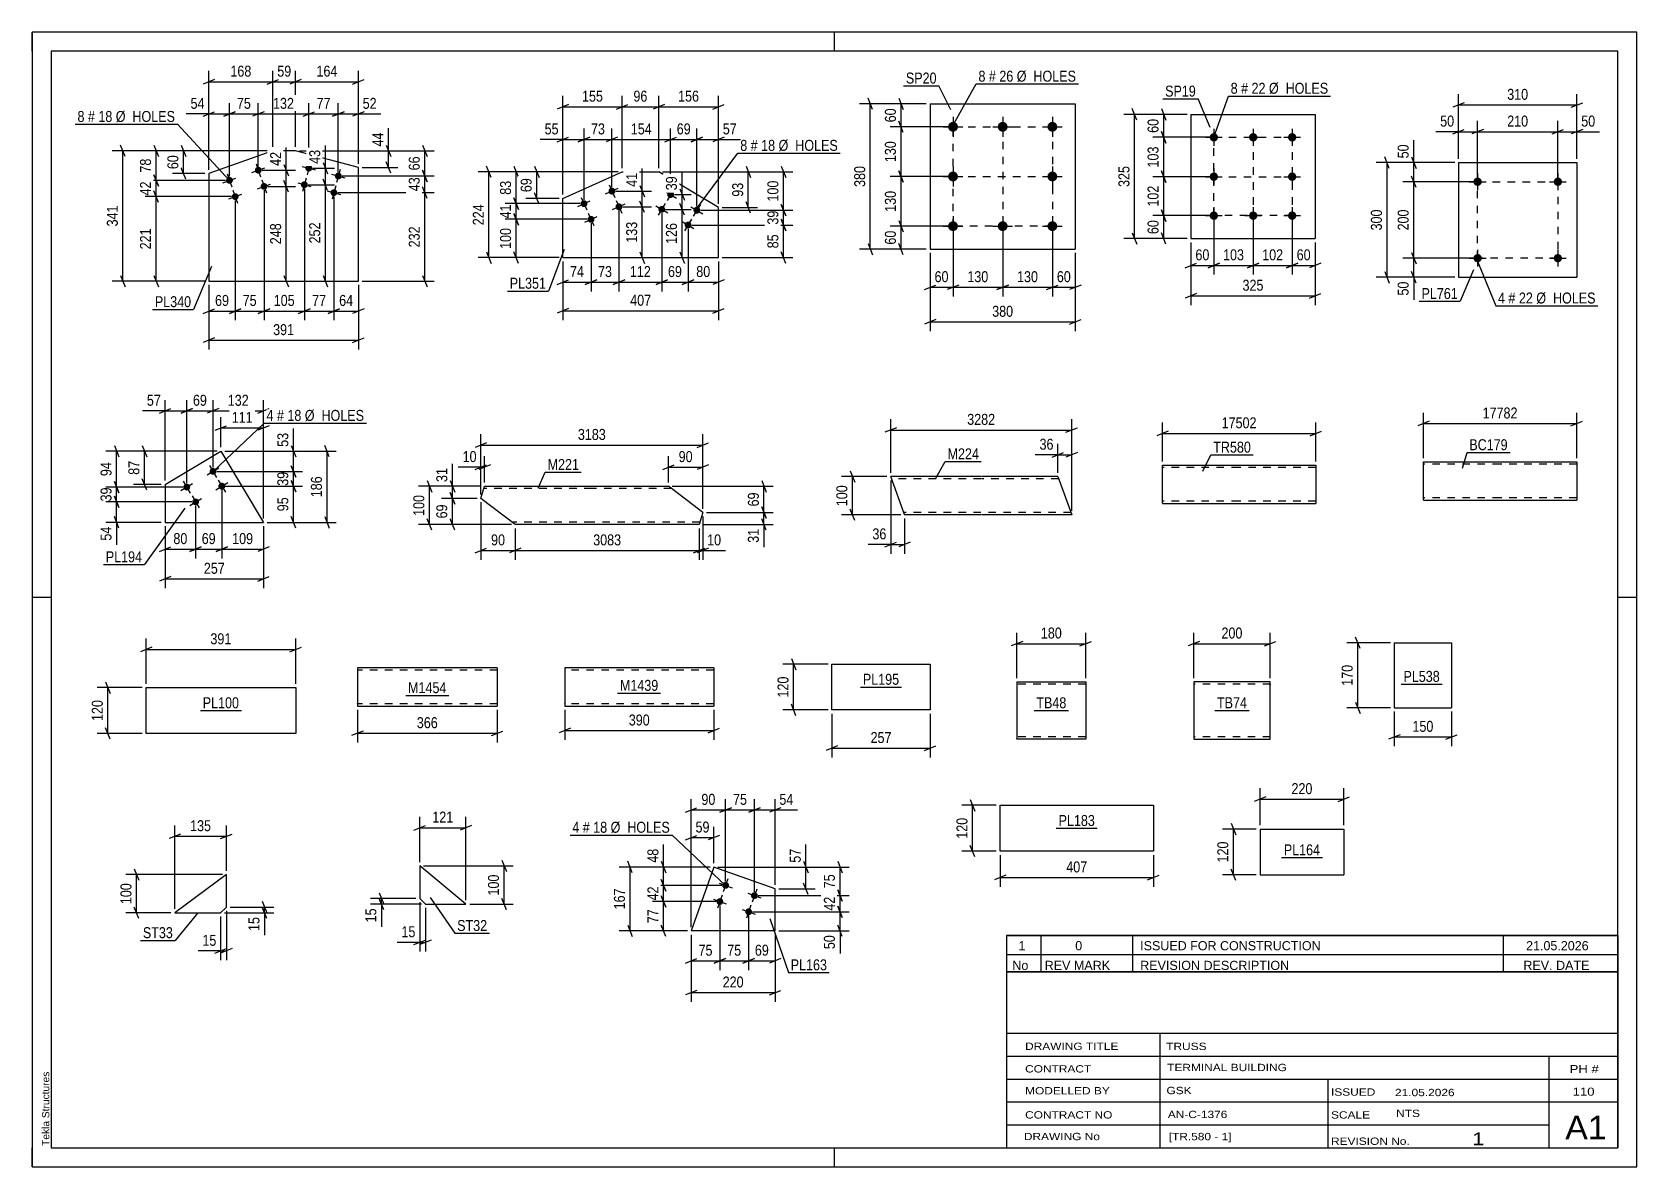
# Model space of a CAD drawing. Header units: millimetres. Extents: x 0 to 420, y 0 to 297.
import ezdxf

# ---------------------------------------------------------------- set-up
doc = ezdxf.new("R2010")
doc.units = ezdxf.units.MM
doc.linetypes.add('DXK_LINE_DOT2', pattern=[3.9198, 1.9599, -1.9599])
doc.styles.add('Arial', font='ARIAL.TTF', dxfattribs={"height": 0.2})
doc.styles.add('Arial Narrow', font='ARIALN.TTF', dxfattribs={"height": 0.2})

# ---------------------------------------------------------------- blocks, each defined once
blk = doc.blocks.new('Unknown-122572411-1115')
at = {"color": 5, "linetype": 'Continuous'}
for p, q in [((420, 297), (0, 297)), ((0, 297), (0, 0)), ((0, 292), (0, 297)), ((210, 292), (210, 297)), ((420, 0), (420, 297)), ((415, 292), (5, 292)), ((5, 292), (5, 5)), ((415, 5), (415, 292)), ((5, 149), (0, 149)), ((420, 149), (415, 149)), ((0, 0), (0, 5)), ((5, 5), (415, 5)), ((210, 0), (210, 5)), ((0, 0), (420, 0))]:
    blk.add_line(p, q, dxfattribs=at)
at = {"color": 174, "linetype": 'Continuous', "style": 'Arial'}
blk.add_text('Tekla Structures', height=1.9102, rotation=90, dxfattribs=at).set_placement((4.5, 5.5))
blk = doc.blocks.new('Part-122572411-1806 - 1792')
at = {"color": 2, "linetype": 'Continuous'}
for p, q in [((29.84, 113.44), (29.84, 125.44)), ((29.84, 125.44), (68.99, 125.44)), ((68.99, 125.44), (68.99, 113.44)), ((68.99, 113.44), (29.84, 113.44))]:
    blk.add_line(p, q, dxfattribs=at)
blk = doc.blocks.new('Part-122572411-1224 - 1206')
at = {"color": 2, "linetype": 'Continuous'}
for p, q in [((117.45, 174.97), (118.43, 178.12)), ((118.43, 178.12), (146.45, 178.12)), ((146.55, 178.12), (166.55, 178.12)), ((175.54, 171.26), (166.55, 178.12)), ((126.45, 168.12), (117.45, 174.97)), ((146.45, 168.12), (126.45, 168.12)), ((174.56, 168.12), (146.55, 168.12)), ((175.54, 171.26), (174.56, 168.12))]:
    blk.add_line(p, q, dxfattribs=at)
at = {"color": 7, "linetype": 'DXK_LINE_DOT2'}
for p, q in [((146.45, 177.52), (118.25, 177.52)), ((167.33, 177.52), (146.55, 177.52)), ((146.45, 168.72), (125.66, 168.72)), ((174.75, 168.72), (146.55, 168.72))]:
    blk.add_line(p, q, dxfattribs=at)
blk = doc.blocks.new('Part-122572411-1847 - 1833')
at = {"color": 2, "linetype": 'Continuous'}
for p, q in [((209.31, 119.59), (209.31, 131.59)), ((209.31, 131.59), (235.05, 131.59)), ((235.05, 131.59), (235.05, 119.59)), ((235.05, 119.59), (209.31, 119.59))]:
    blk.add_line(p, q, dxfattribs=at)
blk = doc.blocks.new('Part-122572411-1528 - 1512')
at = {"color": 2, "linetype": 'Continuous'}
for p, q in [((248.34, 180.67), (224.7, 180.67)), ((228.3, 170.76), (224.7, 180.67)), ((268.44, 180.67), (248.44, 180.67)), ((268.44, 180.67), (272.08, 170.67)), ((228.34, 170.67), (228.3, 170.76)), ((248.34, 170.67), (228.34, 170.67)), ((272.08, 170.67), (248.44, 170.67))]:
    blk.add_line(p, q, dxfattribs=at)
at = {"color": 7, "linetype": 'DXK_LINE_DOT2'}
for p, q in [((248.34, 180.07), (224.92, 180.07)), ((268.66, 180.07), (248.44, 180.07)), ((228.12, 171.27), (228.1, 171.31)), ((248.34, 171.27), (228.12, 171.27)), ((271.86, 171.27), (248.44, 171.27)), ((271.86, 171.27), (271.84, 171.31))]:
    blk.add_line(p, q, dxfattribs=at)
blk = doc.blocks.new('Part-122572411-1889 - 1874')
at = {"color": 2, "linetype": 'Continuous'}
for p, q in [((257.75, 126.94), (257.75, 112.03)), ((257.75, 126.94), (275.75, 126.94)), ((275.75, 126.94), (275.75, 111.94)), ((257.75, 111.94), (257.75, 112.03)), ((275.75, 111.94), (257.75, 111.94))]:
    blk.add_line(p, q, dxfattribs=at)
at = {"color": 7, "linetype": 'DXK_LINE_DOT2'}
for p, q in [((275.75, 126.34), (257.75, 126.34)), ((257.75, 112.54), (257.75, 112.59)), ((275.75, 112.54), (257.75, 112.54)), ((275.75, 112.54), (275.75, 112.59))]:
    blk.add_line(p, q, dxfattribs=at)
blk = doc.blocks.new('Part-122572411-1619 - 1603')
at = {"color": 2, "linetype": 'Continuous'}
for p, q in [((295.85, 173.74), (295.85, 183.65)), ((295.85, 183.65), (315.85, 183.65)), ((315.95, 183.65), (335.95, 183.65)), ((335.95, 183.65), (335.95, 173.65)), ((295.85, 173.74), (295.85, 173.65)), ((295.85, 173.65), (315.85, 173.65)), ((315.95, 173.65), (335.95, 173.65))]:
    blk.add_line(p, q, dxfattribs=at)
at = {"color": 7, "linetype": 'DXK_LINE_DOT2'}
for p, q in [((315.85, 183.05), (295.85, 183.05)), ((335.95, 183.05), (315.95, 183.05)), ((295.85, 174.25), (295.85, 174.29)), ((315.85, 174.25), (295.85, 174.25)), ((335.95, 174.25), (315.95, 174.25)), ((335.95, 174.25), (335.95, 174.29))]:
    blk.add_line(p, q, dxfattribs=at)
blk = doc.blocks.new('Part-122572411-1921 - 1905')
at = {"color": 2, "linetype": 'Continuous'}
for p, q in [((101.44, 78.77), (101.44, 70.27)), ((113.53, 68.77), (101.44, 78.77)), ((101.44, 70.27), (102.94, 68.77)), ((102.94, 68.77), (113.53, 68.77))]:
    blk.add_line(p, q, dxfattribs=at)
blk = doc.blocks.new('Part-122572411-1658 - 1642')
at = {"color": 2, "linetype": 'Continuous'}
for p, q in [((303.28, 275.46), (303.28, 242.96)), ((303.28, 275.46), (335.78, 275.46)), ((335.78, 275.46), (335.78, 242.96)), ((303.28, 242.96), (335.78, 242.96))]:
    blk.add_line(p, q, dxfattribs=at)
blk = doc.blocks.new('Bolt-122572411-1691 - 1642')
at = {"linetype": 'Continuous'}
for points in [[(309.28, 270.56, -1), (309.28, 268.36, -1)], [(319.58, 270.56, -1), (319.58, 268.36, -1)], [(329.78, 270.56, -1), (329.78, 268.36, -1)], [(309.28, 260.26, -1), (309.28, 258.06, -1)], [(329.78, 260.26, -1), (329.78, 258.06, -1)], [(309.28, 250.06, -1), (309.28, 247.86, -1)], [(319.58, 250.06, -1), (319.58, 247.86, -1)], [(329.78, 250.06, -1), (329.78, 247.86, -1)]]:
    blk.add_hatch(color=1, dxfattribs=at).paths.add_polyline_path(points)
at = {"color": 1, "linetype": 'Continuous'}
for p, q in [((307.08, 269.46), (311.48, 269.46)), ((309.28, 271.66), (309.28, 267.26)), ((317.38, 269.46), (321.78, 269.46)), ((319.58, 271.66), (319.58, 267.26)), ((327.58, 269.46), (331.98, 269.46)), ((329.78, 271.66), (329.78, 267.26)), ((309.28, 261.36), (309.28, 256.96)), ((329.78, 261.36), (329.78, 256.96)), ((307.08, 259.16), (311.48, 259.16)), ((327.58, 259.16), (331.98, 259.16)), ((307.08, 248.96), (311.48, 248.96)), ((309.28, 251.16), (309.28, 246.76)), ((317.38, 248.96), (321.78, 248.96)), ((319.58, 251.16), (319.58, 246.76)), ((327.58, 248.96), (331.98, 248.96)), ((329.78, 251.16), (329.78, 246.76))]:
    blk.add_line(p, q, dxfattribs=at)
blk = doc.blocks.new('Part-122572411-1982 - 1966')
at = {"color": 2, "linetype": 'Continuous'}
for p, q in [((50.84, 76.52), (37.34, 66.52)), ((50.84, 68.02), (50.84, 76.52)), ((49.34, 66.52), (50.84, 68.02)), ((37.34, 66.52), (49.34, 66.52))]:
    blk.add_line(p, q, dxfattribs=at)
blk = doc.blocks.new('Part-122572411-2047 - 2033')
at = {"color": 2, "linetype": 'Continuous'}
for p, q in [((324.03, 126.94), (304.03, 126.94)), ((304.03, 126.94), (304.03, 112.03)), ((324.03, 113.14), (324.03, 126.94)), ((304.03, 112.03), (304.03, 111.94)), ((304.03, 111.94), (324.03, 111.94)), ((324.03, 111.94), (324.03, 113.14))]:
    blk.add_line(p, q, dxfattribs=at)
at = {"color": 7, "linetype": 'DXK_LINE_DOT2'}
for p, q in [((324.03, 126.34), (304.03, 126.34)), ((324.03, 126.34), (324.03, 126.3)), ((324.03, 126.3), (324.03, 126.34)), ((324.03, 126.2), (324.03, 126.3)), ((324.03, 126.3), (324.03, 126.2)), ((304.03, 112.54), (304.03, 112.59)), ((324.03, 112.54), (304.03, 112.54)), ((324.03, 112.59), (324.03, 112.91)), ((324.03, 112.54), (324.03, 112.59))]:
    blk.add_line(p, q, dxfattribs=at)
blk = doc.blocks.new('Bolt-122572411-2098 - 2064')
at = {"linetype": 'Continuous'}
for points in [[(241.02, 273.51, -1), (241.02, 270.91, -1)], [(254.02, 273.51, -1), (254.02, 270.91, -1)], [(267.02, 273.51, -1), (267.02, 270.91, -1)], [(241.02, 260.51, -1), (241.02, 257.91, -1)], [(267.02, 260.51, -1), (267.02, 257.91, -1)], [(241.02, 247.51, -1), (241.02, 244.91, -1)], [(254.02, 247.51, -1), (254.02, 244.91, -1)], [(267.02, 247.51, -1), (267.02, 244.91, -1)]]:
    blk.add_hatch(color=1, dxfattribs=at).paths.add_polyline_path(points)
at = {"color": 1, "linetype": 'Continuous'}
for p, q in [((241.02, 274.81), (241.02, 269.61)), ((254.02, 274.81), (254.02, 269.61)), ((267.02, 274.81), (267.02, 269.61)), ((238.42, 272.21), (243.62, 272.21)), ((251.42, 272.21), (256.62, 272.21)), ((264.42, 272.21), (269.62, 272.21)), ((241.02, 261.81), (241.02, 256.61)), ((267.02, 261.81), (267.02, 256.61)), ((238.42, 259.21), (243.62, 259.21)), ((264.42, 259.21), (269.62, 259.21)), ((241.02, 248.81), (241.02, 243.61)), ((254.02, 248.81), (254.02, 243.61)), ((267.02, 248.81), (267.02, 243.61)), ((238.42, 246.21), (243.62, 246.21)), ((251.42, 246.21), (256.62, 246.21)), ((264.42, 246.21), (269.62, 246.21))]:
    blk.add_line(p, q, dxfattribs=at)
blk = doc.blocks.new('Part-122572411-2113 - 2064')
at = {"color": 2, "linetype": 'Continuous'}
for p, q in [((235.02, 278.21), (235.02, 240.21)), ((235.02, 278.21), (273.02, 278.21)), ((273.02, 278.21), (273.02, 240.21)), ((235.02, 240.21), (273.02, 240.21))]:
    blk.add_line(p, q, dxfattribs=at)
blk = doc.blocks.new('Part-122572411-2228 - 2214')
at = {"color": 2, "linetype": 'Continuous'}
for p, q in [((121.73, 130.59), (85.13, 130.59)), ((85.13, 130.59), (85.13, 120.68)), ((121.73, 130.59), (121.73, 120.59)), ((85.13, 120.68), (85.13, 120.59)), ((85.13, 120.59), (121.73, 120.59))]:
    blk.add_line(p, q, dxfattribs=at)
at = {"color": 7, "linetype": 'DXK_LINE_DOT2'}
for p, q in [((121.73, 129.99), (85.13, 129.99)), ((85.13, 121.19), (85.13, 121.24)), ((121.73, 121.19), (85.13, 121.19)), ((121.73, 121.19), (121.73, 121.24))]:
    blk.add_line(p, q, dxfattribs=at)
blk = doc.blocks.new('Bolt-122572411-2298 - 2244')
at = {"linetype": 'Continuous'}
for points in [[(379.41, 257.83, -1), (377.21, 257.83, -1)], [(400.41, 257.83, -1), (398.21, 257.83, -1)]]:
    blk.add_hatch(color=1, dxfattribs=at).paths.add_polyline_path(points)
at = {"color": 1, "linetype": 'Continuous'}
for p, q in [((376.11, 257.83), (380.51, 257.83)), ((378.31, 260.03), (378.31, 255.63)), ((397.11, 257.83), (401.51, 257.83)), ((399.31, 260.03), (399.31, 255.63))]:
    blk.add_line(p, q, dxfattribs=at)
blk = doc.blocks.new('Part-122572411-2260 - 2244')
at = {"color": 2, "linetype": 'Continuous'}
for p, q in [((373.31, 262.83), (373.31, 232.83)), ((373.31, 262.83), (404.31, 262.83)), ((404.31, 262.83), (404.31, 232.83)), ((373.31, 232.83), (404.31, 232.83))]:
    blk.add_line(p, q, dxfattribs=at)
blk = doc.blocks.new('Bolt-122572411-2293 - 2244')
at = {"linetype": 'Continuous'}
for points in [[(379.41, 237.83, -1), (377.21, 237.83, -1)], [(400.41, 237.83, -1), (398.21, 237.83, -1)]]:
    blk.add_hatch(color=1, dxfattribs=at).paths.add_polyline_path(points)
at = {"color": 1, "linetype": 'Continuous'}
for p, q in [((378.31, 240.03), (378.31, 235.63)), ((399.31, 240.03), (399.31, 235.63)), ((376.11, 237.83), (380.51, 237.83)), ((397.11, 237.83), (401.51, 237.83))]:
    blk.add_line(p, q, dxfattribs=at)
blk = doc.blocks.new('Part-122572411-2478 - 2464')
at = {"color": 2, "linetype": 'Continuous'}
for p, q in [((178.4, 130.59), (139.41, 130.59)), ((139.41, 130.59), (139.41, 120.68)), ((178.4, 130.59), (178.4, 120.59)), ((139.41, 120.68), (139.41, 120.59)), ((139.41, 120.59), (178.4, 120.59))]:
    blk.add_line(p, q, dxfattribs=at)
at = {"color": 7, "linetype": 'DXK_LINE_DOT2'}
for p, q in [((178.4, 129.99), (139.41, 129.99)), ((139.41, 121.19), (139.41, 121.24)), ((178.4, 121.19), (139.41, 121.19)), ((178.4, 121.19), (178.4, 121.24))]:
    blk.add_line(p, q, dxfattribs=at)
blk = doc.blocks.new('Part-122572411-2512 - 2494')
at = {"color": 2, "linetype": 'Continuous'}
for p, q in [((364.14, 174.62), (364.14, 184.53)), ((364.14, 184.53), (384.14, 184.53)), ((384.24, 184.53), (404.24, 184.53)), ((404.24, 184.53), (404.24, 174.53)), ((364.14, 174.62), (364.14, 174.53)), ((364.14, 174.53), (384.14, 174.53)), ((384.24, 174.53), (404.24, 174.53))]:
    blk.add_line(p, q, dxfattribs=at)
at = {"color": 7, "linetype": 'DXK_LINE_DOT2'}
for p, q in [((384.14, 183.93), (364.14, 183.93)), ((404.24, 183.93), (384.24, 183.93)), ((404.24, 184.44), (404.24, 184.53)), ((364.14, 175.13), (364.14, 175.18)), ((384.14, 175.13), (364.14, 175.13)), ((404.24, 175.13), (384.24, 175.13)), ((404.24, 175.13), (404.24, 175.18))]:
    blk.add_line(p, q, dxfattribs=at)
blk = doc.blocks.new('Bolt-122572411-2563 - 2529')
at = {"linetype": 'Continuous'}
for points in [[(73.28, 261.16, -1), (71.54, 261.63, -1)], [(72.12, 256.82, -1), (70.38, 257.28, -1)], [(81.01, 259.11, -1), (79.27, 259.57, -1)], [(79.85, 254.76, -1), (78.11, 255.22, -1)]]:
    blk.add_hatch(color=1, dxfattribs=at).paths.add_polyline_path(points)
at = {"color": 1, "linetype": 'Continuous'}
for p, q in [((70.67, 261.86), (74.15, 260.93)), ((72.87, 263.14), (71.95, 259.66)), ((80.6, 261.08), (79.68, 257.6)), ((69.51, 257.51), (72.99, 256.58)), ((71.71, 258.79), (70.79, 255.31)), ((78.4, 259.8), (81.88, 258.88)), ((79.45, 256.73), (78.52, 253.25)), ((77.24, 255.45), (80.72, 254.53))]:
    blk.add_line(p, q, dxfattribs=at)
blk = doc.blocks.new('Bolt-122572411-2568 - 2529')
at = {"linetype": 'Continuous'}
for points in [[(60.05, 261.16, -1), (58.35, 260.56, -1)], [(52.51, 258.48, -1), (50.81, 257.88, -1)], [(61.55, 256.92, -1), (59.86, 256.32, -1)], [(54.01, 254.24, -1), (52.32, 253.64, -1)]]:
    blk.add_hatch(color=1, dxfattribs=at).paths.add_polyline_path(points)
at = {"color": 1, "linetype": 'Continuous'}
for p, q in [((57.5, 260.26), (60.89, 261.46)), ((58.6, 262.56), (59.8, 259.16)), ((49.96, 257.58), (53.36, 258.79)), ((51.06, 259.88), (52.26, 256.49)), ((59.01, 256.02), (62.4, 257.22)), ((60.1, 258.32), (61.31, 254.92)), ((51.47, 253.34), (54.86, 254.55)), ((52.56, 255.64), (53.77, 252.25))]:
    blk.add_line(p, q, dxfattribs=at)
blk = doc.blocks.new('Part-122572411-2583 - 2529')
at = {"color": 2, "linetype": 'Continuous'}
for p, q in [((63.03, 265.94), (46.25, 259.98)), ((68.96, 265.94), (63.03, 265.94)), ((85.39, 261.56), (68.96, 265.94)), ((85.39, 231.82), (85.39, 261.56)), ((46.25, 259.98), (46.25, 231.82)), ((46.25, 231.82), (85.39, 231.82))]:
    blk.add_line(p, q, dxfattribs=at)
blk = doc.blocks.new('Bolt-122572411-2879 - 2868')
at = {"linetype": 'Continuous'}
for points in [[(167.88, 254.02, -1), (166.34, 254.94, -1)], [(165.57, 250.15, -1), (164.03, 251.08, -1)], [(174.75, 249.91, -1), (173.2, 250.84, -1)], [(172.44, 246.05, -1), (170.9, 246.97, -1)]]:
    blk.add_hatch(color=1, dxfattribs=at).paths.add_polyline_path(points)
at = {"color": 1, "linetype": 'Continuous'}
for p, q in [((165.72, 252.16), (163.88, 249.07)), ((165.56, 255.4), (168.65, 253.55)), ((168.03, 256.02), (166.19, 252.93)), ((163.26, 251.54), (166.35, 249.69)), ((172.59, 248.06), (170.74, 244.97)), ((172.43, 251.3), (175.52, 249.45)), ((174.9, 251.92), (173.05, 248.83)), ((170.12, 247.43), (173.21, 245.59))]:
    blk.add_line(p, q, dxfattribs=at)
blk = doc.blocks.new('Bolt-122572411-2874 - 2868')
at = {"linetype": 'Continuous'}
for points in [[(152.57, 255.75, -1), (150.92, 255.01, -1)], [(145.27, 252.48, -1), (143.62, 251.74, -1)], [(154.41, 251.64, -1), (152.76, 250.91, -1)], [(147.11, 248.37, -1), (145.46, 247.64, -1)]]:
    blk.add_hatch(color=1, dxfattribs=at).paths.add_polyline_path(points)
at = {"color": 1, "linetype": 'Continuous'}
for p, q in [((151.01, 257.02), (152.48, 253.74)), ((142.8, 251.38), (146.09, 252.85)), ((143.71, 253.75), (145.18, 250.47)), ((150.1, 254.65), (153.39, 256.12)), ((151.94, 250.54), (155.23, 252.01)), ((152.85, 252.92), (154.32, 249.63)), ((144.64, 247.27), (147.93, 248.74)), ((145.55, 249.65), (147.02, 246.36))]:
    blk.add_line(p, q, dxfattribs=at)
blk = doc.blocks.new('Part-122572411-2894 - 2868')
at = {"color": 2, "linetype": 'Continuous'}
for p, q in [((138.91, 253.47), (154.42, 260.41)), ((154.42, 260.41), (164, 260.41)), ((179.63, 251.07), (164, 260.41)), ((138.91, 237.97), (138.91, 253.47)), ((179.63, 237.97), (179.63, 251.07)), ((138.91, 237.97), (179.63, 237.97))]:
    blk.add_line(p, q, dxfattribs=at)
blk = doc.blocks.new('Part-122572411-3160 - 3144')
at = {"color": 2, "linetype": 'Continuous'}
for p, q in [((34.82, 178.61), (49.41, 187.33)), ((49.41, 187.33), (60.56, 168.68)), ((34.82, 178.61), (34.82, 168.68)), ((34.82, 168.68), (60.56, 168.68))]:
    blk.add_line(p, q, dxfattribs=at)
blk = doc.blocks.new('Bolt-122572411-3165 - 3144')
at = {"linetype": 'Continuous'}
for points in [[(48.12, 182.48, -1), (46.57, 181.56, -1)], [(41.25, 178.38, -1), (39.71, 177.45, -1)], [(50.43, 178.62, -1), (48.88, 177.69, -1)], [(43.56, 174.51, -1), (42.02, 173.59, -1)]]:
    blk.add_hatch(color=1, dxfattribs=at).paths.add_polyline_path(points)
at = {"color": 1, "linetype": 'Continuous'}
for p, q in [((45.8, 181.09), (48.89, 182.94)), ((46.42, 183.56), (48.27, 180.47)), ((38.93, 176.99), (42.02, 178.84)), ((39.56, 179.46), (41.4, 176.37)), ((48.11, 177.23), (51.2, 179.08)), ((48.73, 179.7), (50.58, 176.61)), ((41.24, 173.13), (44.33, 174.97)), ((41.86, 175.6), (43.71, 172.51))]:
    blk.add_line(p, q, dxfattribs=at)
blk = doc.blocks.new('Part-122572411-3310 - 3296')
at = {"color": 2, "linetype": 'Continuous'}
for p, q in [((356.5, 137.16), (356.5, 120.16)), ((356.5, 137.16), (371.5, 137.16)), ((371.5, 137.16), (371.5, 120.16)), ((356.5, 120.16), (371.5, 120.16))]:
    blk.add_line(p, q, dxfattribs=at)
blk = doc.blocks.new('Part-122572411-7019 - 7018')
at = {"color": 2, "linetype": 'Continuous'}
for p, q in [((253.35, 82.63), (253.35, 94.63)), ((253.35, 94.63), (273.35, 94.63)), ((273.45, 94.63), (293.45, 94.63)), ((293.45, 94.63), (293.45, 82.63)), ((273.35, 82.63), (253.35, 82.63)), ((293.45, 82.63), (273.45, 82.63))]:
    blk.add_line(p, q, dxfattribs=at)
blk = doc.blocks.new('Part-122572411-7029 - 7028')
at = {"color": 2, "linetype": 'Continuous'}
for p, q in [((321.36, 88.42), (321.36, 76.42)), ((321.36, 88.42), (343.32, 88.42)), ((343.32, 88.42), (343.32, 76.42)), ((321.36, 76.42), (343.32, 76.42))]:
    blk.add_line(p, q, dxfattribs=at)
blk = doc.blocks.new('Part-122572411-7147 - 7146')
at = {"color": 2, "linetype": 'Continuous'}
for p, q in [((178.43, 78.49), (172.49, 61.77)), ((194.45, 72.8), (178.43, 78.49)), ((194.45, 61.77), (194.45, 72.8)), ((194.45, 61.77), (172.49, 61.77))]:
    blk.add_line(p, q, dxfattribs=at)
blk = doc.blocks.new('Bolt-122572411-7148 - 7146')
at = {"linetype": 'Continuous'}
for points in [[(182.35, 73.38, -1), (180.65, 73.99, -1)], [(189.89, 70.71, -1), (188.19, 71.31, -1)], [(180.84, 69.14, -1), (179.15, 69.75, -1)], [(188.38, 66.47, -1), (186.68, 67.07, -1)]]:
    blk.add_hatch(color=1, dxfattribs=at).paths.add_polyline_path(points)
at = {"color": 1, "linetype": 'Continuous'}
for p, q in [((179.8, 74.29), (183.2, 73.08)), ((182.1, 75.38), (180.9, 71.99)), ((187.34, 71.61), (190.73, 70.41)), ((189.64, 72.71), (188.44, 69.31)), ((178.3, 70.05), (181.69, 68.84)), ((180.6, 71.14), (179.39, 67.75)), ((185.84, 67.37), (189.23, 66.17)), ((188.13, 68.46), (186.93, 65.07))]:
    blk.add_line(p, q, dxfattribs=at)
blk = doc.blocks.new('Rectangle-122572411-1778 - 1642')
at = {"color": 1, "linetype": 'DXK_LINE_DOT2'}
blk.add_lwpolyline([(309.28, 269.46), (329.78, 269.46), (329.78, 248.96), (309.28, 248.96), (309.28, 269.46)], close=True, dxfattribs=at)
blk = doc.blocks.new('Rectangle-122572411-2200 - 2064')
at = {"color": 1, "linetype": 'DXK_LINE_DOT2'}
blk.add_lwpolyline([(241.02, 272.21), (267.02, 272.21), (267.02, 246.21), (241.02, 246.21), (241.02, 272.21)], close=True, dxfattribs=at)
blk = doc.blocks.new('Rectangle-122572411-2407 - 2244')
at = {"color": 1, "linetype": 'DXK_LINE_DOT2'}
blk.add_lwpolyline([(378.31, 257.83), (399.31, 257.83), (399.31, 237.83), (378.31, 237.83), (378.31, 257.83)], close=True, dxfattribs=at)
blk = doc.blocks.new('Line-122572411-1771 - 1642')
at = {"color": 1, "linetype": 'DXK_LINE_DOT2'}
blk.add_line((319.58, 269.46), (319.58, 248.96), dxfattribs=at)
blk = doc.blocks.new('Line-122572411-2193 - 2064')
at = {"color": 1, "linetype": 'DXK_LINE_DOT2'}
blk.add_line((254.02, 272.21), (254.02, 246.21), dxfattribs=at)
blk = doc.blocks.new('Line-122572411-1764 - 1642')
at = {"color": 1, "linetype": 'DXK_LINE_DOT2'}
blk.add_line((309.28, 259.16), (329.78, 259.16), dxfattribs=at)
blk = doc.blocks.new('Line-122572411-2186 - 2064')
at = {"color": 1, "linetype": 'DXK_LINE_DOT2'}
blk.add_line((241.02, 259.21), (267.02, 259.21), dxfattribs=at)
blk = doc.blocks.new('StraightDimension-122572411-1819 - 1792')
at = {"color": 7, "linetype": 'Continuous'}
for p, q in [((31.34, 136.04), (28.34, 134.84)), ((29.84, 126.44), (29.84, 138.29)), ((29.84, 135.44), (68.99, 135.44)), ((67.49, 134.84), (70.49, 136.04)), ((68.99, 126.44), (68.99, 138.29))]:
    blk.add_line(p, q, dxfattribs=at)
at = {"color": 0}
blk.add_wipeout([(52.76, 136.19), (52.76, 140.39), (46.07, 140.39), (46.07, 136.19)], dxfattribs=at)
at = {"color": 3, "style": 'Arial Narrow'}
blk.add_text('391', height=2.863, dxfattribs=at).set_placement((46.67, 136.79))
blk = doc.blocks.new('StraightDimension-122572411-1808 - 1792')
at = {"color": 7, "linetype": 'Continuous'}
for p, q in [((19.24, 126.94), (20.44, 123.94)), ((28.84, 125.44), (16.99, 125.44)), ((19.84, 113.44), (19.84, 125.44)), ((28.84, 113.44), (16.99, 113.44)), ((20.44, 111.94), (19.24, 114.94))]:
    blk.add_line(p, q, dxfattribs=at)
at = {"color": 0}
blk.add_wipeout([(19.09, 122.78), (14.89, 122.78), (14.89, 116.1), (19.09, 116.1)], dxfattribs=at)
at = {"color": 3, "style": 'Arial Narrow'}
blk.add_text('120', height=2.863, rotation=90.0002, dxfattribs=at).set_placement((18.49, 116.7))
blk = doc.blocks.new('StraightDimension-122572411-1341 - 1206')
at = {"color": 7, "linetype": 'Continuous'}
for p, q in [((190.94, 172.76), (192.14, 169.76)), ((175.56, 168.12), (193.94, 168.12)), ((176.54, 171.26), (193.94, 171.26)), ((192.14, 166.62), (190.94, 169.62)), ((191.54, 168.12), (191.54, 171.26))]:
    blk.add_line(p, q, dxfattribs=at)
at = {"color": 0}
blk.add_wipeout([(190.79, 167.59), (186.59, 167.59), (186.59, 162.74), (190.79, 162.74)], dxfattribs=at)
at = {"color": 7, "linetype": 'Continuous'}
blk.add_line((191.54, 168.12), (191.54, 162.21), dxfattribs=at)
blk.add_line((191.54, 168.12), (191.54, 162.21), dxfattribs=at)
at = {"color": 3, "style": 'Arial Narrow'}
blk.add_text('31', height=2.863, rotation=90.0002, dxfattribs=at).set_placement((190.19, 163.34))
blk = doc.blocks.new('StraightDimension-122572411-1371 - 1206')
at = {"color": 7, "linetype": 'Continuous'}
for p, q in [((117.45, 175.97), (117.45, 185.97)), ((118.43, 179.12), (118.43, 185.97)), ((115.95, 182.52), (118.95, 183.72)), ((119.93, 183.72), (116.93, 182.52)), ((117.45, 183.12), (118.43, 183.12))]:
    blk.add_line(p, q, dxfattribs=at)
at = {"color": 0}
blk.add_wipeout([(116.93, 183.87), (116.93, 188.07), (112.07, 188.07), (112.07, 183.87)], dxfattribs=at)
at = {"color": 7, "linetype": 'Continuous'}
blk.add_line((117.45, 183.12), (111.55, 183.12), dxfattribs=at)
blk.add_line((117.45, 183.12), (111.55, 183.12), dxfattribs=at)
at = {"color": 3, "style": 'Arial Narrow'}
blk.add_text('10', height=2.863, dxfattribs=at).set_placement((112.67, 184.47))
blk = doc.blocks.new('StraightDimension-122572411-1228 - 1206')
at = {"color": 7, "linetype": 'Continuous'}
for p, q in [((118.95, 189.52), (115.95, 188.32)), ((117.45, 175.97), (117.45, 191.77)), ((174.04, 188.32), (177.04, 189.52)), ((175.54, 172.26), (175.54, 191.77)), ((117.45, 188.92), (175.54, 188.92))]:
    blk.add_line(p, q, dxfattribs=at)
at = {"color": 0}
blk.add_wipeout([(150.75, 189.67), (150.75, 193.87), (142.24, 193.87), (142.24, 189.67)], dxfattribs=at)
at = {"color": 3, "style": 'Arial Narrow'}
blk.add_text('3183', height=2.863, dxfattribs=at).set_placement((142.84, 190.27))
blk = doc.blocks.new('StraightDimension-122572411-1265 - 1206')
at = {"color": 7, "linetype": 'Continuous'}
for p, q in [((109.4, 176.47), (110.6, 173.47)), ((116.45, 174.97), (107.15, 174.97)), ((110, 168.12), (110, 174.97)), ((125.45, 168.12), (107.15, 168.12)), ((110.6, 166.62), (109.4, 169.62))]:
    blk.add_line(p, q, dxfattribs=at)
at = {"color": 0}
blk.add_wipeout([(109.25, 173.97), (105.05, 173.97), (105.05, 169.12), (109.25, 169.12)], dxfattribs=at)
at = {"color": 3, "style": 'Arial Narrow'}
blk.add_text('69', height=2.863, rotation=90.0002, dxfattribs=at).set_placement((108.65, 169.72))
blk = doc.blocks.new('StraightDimension-122572411-1286 - 1206')
at = {"color": 7, "linetype": 'Continuous'}
for p, q in [((117.43, 178.12), (107.15, 178.12)), ((109.4, 179.62), (110.6, 176.62)), ((110.6, 173.47), (109.4, 176.47)), ((110, 174.97), (110, 178.12)), ((116.45, 174.97), (107.15, 174.97))]:
    blk.add_line(p, q, dxfattribs=at)
at = {"color": 0}
blk.add_wipeout([(109.25, 183.5), (105.05, 183.5), (105.05, 178.64), (109.25, 178.64)], dxfattribs=at)
at = {"color": 7, "linetype": 'Continuous'}
blk.add_line((110, 178.12), (110, 184.02), dxfattribs=at)
blk.add_line((110, 178.12), (110, 184.02), dxfattribs=at)
at = {"color": 3, "style": 'Arial Narrow'}
blk.add_text('31', height=2.863, rotation=90.0002, dxfattribs=at).set_placement((108.65, 179.24))
blk = doc.blocks.new('StraightDimension-122572411-1313 - 1206')
at = {"color": 7, "linetype": 'Continuous'}
for p, q in [((167.55, 178.12), (193.94, 178.12)), ((190.94, 179.62), (192.14, 176.62)), ((191.54, 171.26), (191.54, 178.12)), ((192.14, 169.76), (190.94, 172.76)), ((176.54, 171.26), (193.94, 171.26))]:
    blk.add_line(p, q, dxfattribs=at)
at = {"color": 0}
blk.add_wipeout([(190.79, 177.12), (186.59, 177.12), (186.59, 172.26), (190.79, 172.26)], dxfattribs=at)
at = {"color": 3, "style": 'Arial Narrow'}
blk.add_text('69', height=2.863, rotation=90.0002, dxfattribs=at).set_placement((190.19, 172.86))
blk = doc.blocks.new('StraightDimension-122572411-1398 - 1206')
at = {"color": 7, "linetype": 'Continuous'}
for p, q in [((166.55, 179.12), (166.55, 185.97)), ((175.54, 172.26), (175.54, 185.97)), ((165.05, 182.52), (168.05, 183.72)), ((166.55, 183.12), (175.54, 183.12)), ((177.04, 183.72), (174.04, 182.52))]:
    blk.add_line(p, q, dxfattribs=at)
at = {"color": 0}
blk.add_wipeout([(173.47, 183.87), (173.47, 188.07), (168.62, 188.07), (168.62, 183.87)], dxfattribs=at)
at = {"color": 3, "style": 'Arial Narrow'}
blk.add_text('90', height=2.863, dxfattribs=at).set_placement((169.22, 184.47))
blk = doc.blocks.new('StraightDimension-122572411-1423 - 1206')
at = {"color": 7, "linetype": 'Continuous'}
for p, q in [((175.54, 170.26), (175.54, 158.92)), ((174.56, 167.12), (174.56, 158.92)), ((173.06, 160.72), (176.06, 161.92)), ((177.04, 161.92), (174.04, 160.72)), ((174.56, 161.32), (175.54, 161.32))]:
    blk.add_line(p, q, dxfattribs=at)
at = {"color": 0}
blk.add_wipeout([(180.92, 162.07), (180.92, 166.27), (176.07, 166.27), (176.07, 162.07)], dxfattribs=at)
at = {"color": 7, "linetype": 'Continuous'}
blk.add_line((175.54, 161.32), (181.45, 161.32), dxfattribs=at)
blk.add_line((175.54, 161.32), (181.45, 161.32), dxfattribs=at)
at = {"color": 3, "style": 'Arial Narrow'}
blk.add_text('10', height=2.863, dxfattribs=at).set_placement((176.67, 162.67))
blk = doc.blocks.new('StraightDimension-122572411-1451 - 1206')
at = {"color": 7, "linetype": 'Continuous'}
for p, q in [((126.45, 167.12), (126.45, 158.92)), ((174.56, 167.12), (174.56, 158.92)), ((127.95, 161.92), (124.95, 160.72)), ((126.45, 161.32), (174.56, 161.32)), ((173.06, 160.72), (176.06, 161.92))]:
    blk.add_line(p, q, dxfattribs=at)
at = {"color": 0}
blk.add_wipeout([(154.76, 162.07), (154.76, 166.27), (146.25, 166.27), (146.25, 162.07)], dxfattribs=at)
at = {"color": 3, "style": 'Arial Narrow'}
blk.add_text('3083', height=2.863, dxfattribs=at).set_placement((146.85, 162.67))
blk = doc.blocks.new('StraightDimension-122572411-1472 - 1206')
at = {"color": 7, "linetype": 'Continuous'}
for p, q in [((117.45, 173.97), (117.45, 158.92)), ((126.45, 167.12), (126.45, 158.92)), ((115.95, 160.72), (118.95, 161.92)), ((117.45, 161.32), (126.45, 161.32)), ((127.95, 161.92), (124.95, 160.72))]:
    blk.add_line(p, q, dxfattribs=at)
at = {"color": 0}
blk.add_wipeout([(124.38, 162.07), (124.38, 166.27), (119.52, 166.27), (119.52, 162.07)], dxfattribs=at)
at = {"color": 3, "style": 'Arial Narrow'}
blk.add_text('90', height=2.863, dxfattribs=at).set_placement((120.12, 162.67))
blk = doc.blocks.new('StraightDimension-122572411-1491 - 1206')
at = {"color": 7, "linetype": 'Continuous'}
for p, q in [((117.43, 178.12), (101.13, 178.12)), ((103.38, 179.62), (104.58, 176.62)), ((103.98, 168.12), (103.98, 178.12)), ((125.45, 168.12), (101.13, 168.12)), ((104.58, 166.62), (103.38, 169.62))]:
    blk.add_line(p, q, dxfattribs=at)
at = {"color": 0}
blk.add_wipeout([(103.23, 176.46), (99.03, 176.46), (99.03, 169.77), (103.23, 169.77)], dxfattribs=at)
at = {"color": 3, "style": 'Arial Narrow'}
blk.add_text('100', height=2.863, rotation=90.0002, dxfattribs=at).set_placement((102.63, 170.37))
blk = doc.blocks.new('StraightDimension-122572411-1849 - 1833')
at = {"color": 7, "linetype": 'Continuous'}
for p, q in [((208.31, 131.59), (196.46, 131.59)), ((198.71, 133.09), (199.91, 130.09)), ((199.31, 119.59), (199.31, 131.59)), ((208.31, 119.59), (196.46, 119.59)), ((199.91, 118.09), (198.71, 121.09))]:
    blk.add_line(p, q, dxfattribs=at)
at = {"color": 0}
blk.add_wipeout([(198.56, 128.93), (194.36, 128.93), (194.36, 122.25), (198.56, 122.25)], dxfattribs=at)
at = {"color": 3, "style": 'Arial Narrow'}
blk.add_text('120', height=2.863, rotation=90.0002, dxfattribs=at).set_placement((197.96, 122.85))
blk = doc.blocks.new('StraightDimension-122572411-1860 - 1833')
at = {"color": 7, "linetype": 'Continuous'}
for p, q in [((209.31, 118.59), (209.31, 107.19)), ((235.05, 118.59), (235.05, 107.19)), ((210.81, 110.19), (207.81, 108.99)), ((209.31, 109.59), (235.05, 109.59)), ((233.55, 108.99), (236.55, 110.19))]:
    blk.add_line(p, q, dxfattribs=at)
at = {"color": 0}
blk.add_wipeout([(225.52, 110.34), (225.52, 114.54), (218.84, 114.54), (218.84, 110.34)], dxfattribs=at)
at = {"color": 3, "style": 'Arial Narrow'}
blk.add_text('257', height=2.863, dxfattribs=at).set_placement((219.44, 110.94))
blk = doc.blocks.new('StraightDimension-122572411-1582 - 1512')
at = {"color": 7, "linetype": 'Continuous'}
for p, q in [((224.7, 179.67), (224.7, 160.49)), ((228.34, 169.67), (228.34, 160.49)), ((223.2, 162.29), (226.2, 163.49)), ((224.7, 162.89), (228.34, 162.89)), ((229.84, 163.49), (226.84, 162.29))]:
    blk.add_line(p, q, dxfattribs=at)
at = {"color": 0}
blk.add_wipeout([(224.17, 163.64), (224.17, 167.84), (219.32, 167.84), (219.32, 163.64)], dxfattribs=at)
at = {"color": 7, "linetype": 'Continuous'}
blk.add_line((224.7, 162.89), (218.79, 162.89), dxfattribs=at)
blk.add_line((224.7, 162.89), (218.79, 162.89), dxfattribs=at)
at = {"color": 3, "style": 'Arial Narrow'}
blk.add_text('36', height=2.863, dxfattribs=at).set_placement((219.92, 164.24))
blk = doc.blocks.new('StraightDimension-122572411-1542 - 1512')
at = {"color": 7, "linetype": 'Continuous'}
for p, q in [((223.7, 180.67), (211.85, 180.67)), ((214.1, 182.17), (215.3, 179.17)), ((214.7, 170.67), (214.7, 180.67)), ((227.34, 170.67), (211.85, 170.67)), ((215.3, 169.17), (214.1, 172.17))]:
    blk.add_line(p, q, dxfattribs=at)
at = {"color": 0}
blk.add_wipeout([(213.95, 179.01), (209.75, 179.01), (209.75, 172.32), (213.95, 172.32)], dxfattribs=at)
at = {"color": 3, "style": 'Arial Narrow'}
blk.add_text('100', height=2.863, rotation=90.0002, dxfattribs=at).set_placement((213.35, 172.92))
blk = doc.blocks.new('StraightDimension-122572411-1531 - 1512')
at = {"color": 7, "linetype": 'Continuous'}
for p, q in [((226.2, 193.46), (223.2, 192.26)), ((224.7, 181.67), (224.7, 195.71)), ((270.58, 192.26), (273.58, 193.46)), ((272.08, 171.67), (272.08, 195.71)), ((224.7, 192.86), (272.08, 192.86))]:
    blk.add_line(p, q, dxfattribs=at)
at = {"color": 0}
blk.add_wipeout([(252.64, 193.61), (252.64, 197.81), (244.13, 197.81), (244.13, 193.61)], dxfattribs=at)
at = {"color": 3, "style": 'Arial Narrow'}
blk.add_text('3282', height=2.863, dxfattribs=at).set_placement((244.73, 194.21))
blk = doc.blocks.new('StraightDimension-122572411-1564 - 1512')
at = {"color": 7, "linetype": 'Continuous'}
for p, q in [((268.44, 181.67), (268.44, 189.21)), ((272.08, 171.67), (272.08, 189.21)), ((266.94, 185.76), (269.94, 186.96)), ((268.44, 186.36), (272.08, 186.36)), ((273.58, 186.96), (270.58, 185.76))]:
    blk.add_line(p, q, dxfattribs=at)
at = {"color": 0}
blk.add_wipeout([(267.91, 187.11), (267.91, 191.31), (263.06, 191.31), (263.06, 187.11)], dxfattribs=at)
at = {"color": 7, "linetype": 'Continuous'}
blk.add_line((268.44, 186.36), (262.53, 186.36), dxfattribs=at)
blk.add_line((268.44, 186.36), (262.53, 186.36), dxfattribs=at)
at = {"color": 3, "style": 'Arial Narrow'}
blk.add_text('36', height=2.863, dxfattribs=at).set_placement((263.66, 187.71))
blk = doc.blocks.new('StraightDimension-122572411-1891 - 1874')
at = {"color": 7, "linetype": 'Continuous'}
for p, q in [((257.75, 127.94), (257.75, 139.79)), ((275.75, 127.94), (275.75, 139.79)), ((259.25, 137.54), (256.25, 136.34)), ((257.75, 136.94), (275.75, 136.94)), ((274.25, 136.34), (277.25, 137.54))]:
    blk.add_line(p, q, dxfattribs=at)
at = {"color": 0}
blk.add_wipeout([(270.1, 137.69), (270.1, 141.89), (263.41, 141.89), (263.41, 137.69)], dxfattribs=at)
at = {"color": 3, "style": 'Arial Narrow'}
blk.add_text('180', height=2.863, dxfattribs=at).set_placement((264.01, 138.29))
blk = doc.blocks.new('StraightDimension-122572411-1628 - 1603')
at = {"color": 7, "linetype": 'Continuous'}
for p, q in [((295.85, 184.65), (295.85, 194.81)), ((335.95, 184.65), (335.95, 194.81)), ((297.35, 192.56), (294.35, 191.36)), ((295.85, 191.96), (335.95, 191.96)), ((334.45, 191.36), (337.45, 192.56))]:
    blk.add_line(p, q, dxfattribs=at)
at = {"color": 0}
blk.add_wipeout([(321.07, 192.71), (321.07, 196.91), (310.72, 196.91), (310.72, 192.71)], dxfattribs=at)
at = {"color": 3, "style": 'Arial Narrow'}
blk.add_text('17502', height=2.863, dxfattribs=at).set_placement((311.32, 193.31))
blk = doc.blocks.new('StraightDimension-122572411-1945 - 1905')
at = {"color": 7, "linetype": 'Continuous'}
for p, q in [((99.94, 88.17), (102.94, 89.37)), ((101.44, 79.77), (101.44, 91.62)), ((101.44, 88.77), (113.53, 88.77)), ((115.03, 89.37), (112.03, 88.17)), ((113.53, 69.77), (113.53, 91.62))]:
    blk.add_line(p, q, dxfattribs=at)
at = {"color": 0}
blk.add_wipeout([(110.82, 89.52), (110.82, 93.72), (104.14, 93.72), (104.14, 89.52)], dxfattribs=at)
at = {"color": 3, "style": 'Arial Narrow'}
blk.add_text('121', height=2.863, dxfattribs=at).set_placement((104.74, 90.12))
blk = doc.blocks.new('StraightDimension-122572411-1923 - 1905')
at = {"color": 7, "linetype": 'Continuous'}
for p, q in [((122.93, 80.27), (124.13, 77.27)), ((102.44, 78.77), (125.93, 78.77)), ((123.53, 68.77), (123.53, 78.77)), ((114.53, 68.77), (125.93, 68.77)), ((124.13, 67.27), (122.93, 70.27))]:
    blk.add_line(p, q, dxfattribs=at)
at = {"color": 0}
blk.add_wipeout([(122.78, 77.11), (118.58, 77.11), (118.58, 70.43), (122.78, 70.43)], dxfattribs=at)
at = {"color": 3, "style": 'Arial Narrow'}
blk.add_text('100', height=2.863, rotation=90.0002, dxfattribs=at).set_placement((122.18, 71.03))
blk = doc.blocks.new('StraightDimension-122572411-1932 - 1905')
at = {"color": 7, "linetype": 'Continuous'}
for p, q in [((101.44, 69.27), (101.44, 56.37)), ((102.94, 67.77), (102.94, 56.37)), ((99.94, 58.17), (102.94, 59.37)), ((104.44, 59.37), (101.44, 58.17)), ((101.44, 58.77), (102.94, 58.77))]:
    blk.add_line(p, q, dxfattribs=at)
at = {"color": 0}
blk.add_wipeout([(100.91, 59.52), (100.91, 63.72), (96.06, 63.72), (96.06, 59.52)], dxfattribs=at)
at = {"color": 7, "linetype": 'Continuous'}
blk.add_line((101.44, 58.77), (95.53, 58.77), dxfattribs=at)
blk.add_line((101.44, 58.77), (95.53, 58.77), dxfattribs=at)
at = {"color": 3, "style": 'Arial Narrow'}
blk.add_text('15', height=2.863, dxfattribs=at).set_placement((96.66, 60.12))
blk = doc.blocks.new('StraightDimension-122572411-1952 - 1905')
at = {"color": 7, "linetype": 'Continuous'}
for p, q in [((90.84, 71.77), (92.04, 68.77)), ((100.44, 70.27), (88.59, 70.27)), ((101.94, 68.77), (88.59, 68.77)), ((92.04, 67.27), (90.84, 70.27)), ((91.44, 68.77), (91.44, 70.27))]:
    blk.add_line(p, q, dxfattribs=at)
at = {"color": 0}
blk.add_wipeout([(90.69, 68.24), (86.49, 68.24), (86.49, 63.39), (90.69, 63.39)], dxfattribs=at)
at = {"color": 7, "linetype": 'Continuous'}
blk.add_line((91.44, 68.77), (91.44, 62.86), dxfattribs=at)
blk.add_line((91.44, 68.77), (91.44, 62.86), dxfattribs=at)
at = {"color": 3, "style": 'Arial Narrow'}
blk.add_text('15', height=2.863, rotation=90.0002, dxfattribs=at).set_placement((90.09, 63.99))
blk = doc.blocks.new('StraightDimension-122572411-1718 - 1642')
at = {"color": 7, "linetype": 'Continuous'}
for p, q in [((302.28, 275.46), (285.68, 275.46)), ((289.13, 273.96), (287.93, 276.96)), ((288.53, 242.96), (288.53, 275.46)), ((287.93, 244.46), (289.13, 241.46)), ((302.28, 242.96), (285.68, 242.96))]:
    blk.add_line(p, q, dxfattribs=at)
at = {"color": 0}
blk.add_wipeout([(287.78, 262.55), (283.58, 262.55), (283.58, 255.87), (287.78, 255.87)], dxfattribs=at)
at = {"color": 3, "style": 'Arial Narrow'}
blk.add_text('325', height=2.863, rotation=90.0002, dxfattribs=at).set_placement((287.18, 256.47))
blk = doc.blocks.new('StraightDimension-122572411-1693 - 1642')
at = {"color": 7, "linetype": 'Continuous'}
for p, q in [((302.28, 275.46), (293.3, 275.46)), ((295.55, 276.96), (296.75, 273.96)), ((296.15, 269.46), (296.15, 275.46)), ((308.28, 269.46), (293.3, 269.46)), ((296.75, 267.96), (295.55, 270.96))]:
    blk.add_line(p, q, dxfattribs=at)
at = {"color": 0}
blk.add_wipeout([(295.4, 274.89), (291.2, 274.89), (291.2, 270.03), (295.4, 270.03)], dxfattribs=at)
at = {"color": 3, "style": 'Arial Narrow'}
blk.add_text('60', height=2.863, rotation=90.0002, dxfattribs=at).set_placement((294.8, 270.63))
blk = doc.blocks.new('StraightDimension-122572411-1703 - 1642')
at = {"color": 7, "linetype": 'Continuous'}
for p, q in [((308.28, 248.96), (293.3, 248.96)), ((295.55, 250.46), (296.75, 247.46)), ((296.15, 242.96), (296.15, 248.96)), ((296.75, 241.46), (295.55, 244.46)), ((302.28, 242.96), (293.3, 242.96))]:
    blk.add_line(p, q, dxfattribs=at)
at = {"color": 0}
blk.add_wipeout([(295.4, 248.39), (291.2, 248.39), (291.2, 243.53), (295.4, 243.53)], dxfattribs=at)
at = {"color": 3, "style": 'Arial Narrow'}
blk.add_text('60', height=2.863, rotation=90.0002, dxfattribs=at).set_placement((294.8, 244.13))
blk = doc.blocks.new('StraightDimension-122572411-1731 - 1642')
at = {"color": 7, "linetype": 'Continuous'}
for p, q in [((329.78, 247.96), (329.78, 233.53)), ((335.78, 241.96), (335.78, 233.53)), ((328.28, 235.33), (331.28, 236.53)), ((329.78, 235.93), (335.78, 235.93)), ((337.28, 236.53), (334.28, 235.33))]:
    blk.add_line(p, q, dxfattribs=at)
at = {"color": 0}
blk.add_wipeout([(335.21, 236.68), (335.21, 240.88), (330.36, 240.88), (330.36, 236.68)], dxfattribs=at)
at = {"color": 3, "style": 'Arial Narrow'}
blk.add_text('60', height=2.863, dxfattribs=at).set_placement((330.96, 237.28))
blk = doc.blocks.new('StraightDimension-122572411-1741 - 1642')
at = {"color": 7, "linetype": 'Continuous'}
for p, q in [((309.28, 247.96), (309.28, 233.53)), ((303.28, 241.96), (303.28, 233.53)), ((301.78, 235.33), (304.78, 236.53)), ((303.28, 235.93), (309.28, 235.93)), ((310.78, 236.53), (307.78, 235.33))]:
    blk.add_line(p, q, dxfattribs=at)
at = {"color": 0}
blk.add_wipeout([(308.71, 236.68), (308.71, 240.88), (303.86, 240.88), (303.86, 236.68)], dxfattribs=at)
at = {"color": 3, "style": 'Arial Narrow'}
blk.add_text('60', height=2.863, dxfattribs=at).set_placement((304.46, 237.28))
blk = doc.blocks.new('StraightDimension-122572411-1754 - 1642')
at = {"color": 7, "linetype": 'Continuous'}
for p, q in [((303.28, 241.96), (303.28, 225.57)), ((335.78, 241.96), (335.78, 225.57)), ((304.78, 228.57), (301.78, 227.37)), ((303.28, 227.97), (335.78, 227.97)), ((334.28, 227.37), (337.28, 228.57))]:
    blk.add_line(p, q, dxfattribs=at)
at = {"color": 0}
blk.add_wipeout([(322.88, 228.72), (322.88, 232.92), (316.19, 232.92), (316.19, 228.72)], dxfattribs=at)
at = {"color": 3, "style": 'Arial Narrow'}
blk.add_text('325', height=2.863, dxfattribs=at).set_placement((316.79, 229.32))
blk = doc.blocks.new('StraightDimension-122572411-3417 - 1642')
at = {"color": 7, "linetype": 'Continuous'}
for p, q in [((295.55, 260.66), (296.75, 257.66)), ((308.28, 259.16), (293.3, 259.16)), ((296.15, 248.96), (296.15, 259.16)), ((308.28, 248.96), (293.3, 248.96)), ((296.75, 247.46), (295.55, 250.46))]:
    blk.add_line(p, q, dxfattribs=at)
at = {"color": 0}
blk.add_wipeout([(295.4, 257.4), (291.2, 257.4), (291.2, 250.72), (295.4, 250.72)], dxfattribs=at)
at = {"color": 3, "style": 'Arial Narrow'}
blk.add_text('102', height=2.863, rotation=90.0002, dxfattribs=at).set_placement((294.8, 251.32))
blk = doc.blocks.new('StraightDimension-122572411-3419 - 1642')
at = {"color": 7, "linetype": 'Continuous'}
for p, q in [((308.28, 269.46), (293.3, 269.46)), ((295.55, 270.96), (296.75, 267.96)), ((296.15, 259.16), (296.15, 269.46)), ((296.75, 257.66), (295.55, 260.66)), ((308.28, 259.16), (293.3, 259.16))]:
    blk.add_line(p, q, dxfattribs=at)
at = {"color": 0}
blk.add_wipeout([(295.4, 267.65), (291.2, 267.65), (291.2, 260.97), (295.4, 260.97)], dxfattribs=at)
at = {"color": 3, "style": 'Arial Narrow'}
blk.add_text('103', height=2.863, rotation=90.0002, dxfattribs=at).set_placement((294.8, 261.57))
blk = doc.blocks.new('StraightDimension-122572411-3439 - 1642')
at = {"color": 7, "linetype": 'Continuous'}
for p, q in [((309.28, 247.96), (309.28, 233.53)), ((319.58, 247.96), (319.58, 233.53)), ((307.78, 235.33), (310.78, 236.53)), ((309.28, 235.93), (319.58, 235.93)), ((321.08, 236.53), (318.08, 235.33))]:
    blk.add_line(p, q, dxfattribs=at)
at = {"color": 0}
blk.add_wipeout([(317.78, 236.68), (317.78, 240.88), (311.09, 240.88), (311.09, 236.68)], dxfattribs=at)
at = {"color": 3, "style": 'Arial Narrow'}
blk.add_text('103', height=2.863, dxfattribs=at).set_placement((311.69, 237.28))
blk = doc.blocks.new('StraightDimension-122572411-3441 - 1642')
at = {"color": 7, "linetype": 'Continuous'}
for p, q in [((319.58, 247.96), (319.58, 233.53)), ((329.78, 247.96), (329.78, 233.53)), ((318.08, 235.33), (321.08, 236.53)), ((319.58, 235.93), (329.78, 235.93)), ((331.28, 236.53), (328.28, 235.33))]:
    blk.add_line(p, q, dxfattribs=at)
at = {"color": 0}
blk.add_wipeout([(328.03, 236.68), (328.03, 240.88), (321.34, 240.88), (321.34, 236.68)], dxfattribs=at)
at = {"color": 3, "style": 'Arial Narrow'}
blk.add_text('102', height=2.863, dxfattribs=at).set_placement((321.94, 237.28))
blk = doc.blocks.new('StraightDimension-122572411-2019 - 1966')
at = {"color": 7, "linetype": 'Continuous'}
for p, q in [((51.84, 68.02), (63.24, 68.02)), ((60.24, 69.52), (61.44, 66.52)), ((61.44, 65.02), (60.24, 68.02)), ((60.84, 66.52), (60.84, 68.02)), ((50.34, 66.52), (63.24, 66.52))]:
    blk.add_line(p, q, dxfattribs=at)
at = {"color": 0}
blk.add_wipeout([(60.09, 65.99), (55.89, 65.99), (55.89, 61.14), (60.09, 61.14)], dxfattribs=at)
at = {"color": 7, "linetype": 'Continuous'}
blk.add_line((60.84, 66.52), (60.84, 60.61), dxfattribs=at)
blk.add_line((60.84, 66.52), (60.84, 60.61), dxfattribs=at)
at = {"color": 3, "style": 'Arial Narrow'}
blk.add_text('15', height=2.863, rotation=90.0002, dxfattribs=at).set_placement((59.49, 61.74))
blk = doc.blocks.new('StraightDimension-122572411-2010 - 1966')
at = {"color": 7, "linetype": 'Continuous'}
for p, q in [((49.84, 76.52), (24.49, 76.52)), ((26.74, 78.02), (27.94, 75.02)), ((27.34, 66.52), (27.34, 76.52)), ((27.94, 65.02), (26.74, 68.02)), ((36.34, 66.52), (24.49, 66.52))]:
    blk.add_line(p, q, dxfattribs=at)
at = {"color": 0}
blk.add_wipeout([(26.59, 74.86), (22.39, 74.86), (22.39, 68.17), (26.59, 68.17)], dxfattribs=at)
at = {"color": 3, "style": 'Arial Narrow'}
blk.add_text('100', height=2.863, rotation=90.0002, dxfattribs=at).set_placement((25.99, 68.77))
blk = doc.blocks.new('StraightDimension-122572411-1984 - 1966')
at = {"color": 7, "linetype": 'Continuous'}
for p, q in [((37.34, 67.52), (37.34, 89.37)), ((50.84, 77.52), (50.84, 89.37)), ((38.84, 87.12), (35.84, 85.92)), ((37.34, 86.52), (50.84, 86.52)), ((49.34, 85.92), (52.34, 87.12))]:
    blk.add_line(p, q, dxfattribs=at)
at = {"color": 0}
blk.add_wipeout([(47.44, 87.27), (47.44, 91.47), (40.75, 91.47), (40.75, 87.27)], dxfattribs=at)
at = {"color": 3, "style": 'Arial Narrow'}
blk.add_text('135', height=2.863, dxfattribs=at).set_placement((41.35, 87.87))
blk = doc.blocks.new('StraightDimension-122572411-1993 - 1966')
at = {"color": 7, "linetype": 'Continuous'}
for p, q in [((49.34, 65.52), (49.34, 54.12)), ((50.84, 67.02), (50.84, 54.12)), ((47.84, 55.92), (50.84, 57.12)), ((52.34, 57.12), (49.34, 55.92)), ((49.34, 56.52), (50.84, 56.52))]:
    blk.add_line(p, q, dxfattribs=at)
at = {"color": 0}
blk.add_wipeout([(48.82, 57.27), (48.82, 61.47), (43.96, 61.47), (43.96, 57.27)], dxfattribs=at)
at = {"color": 7, "linetype": 'Continuous'}
blk.add_line((49.34, 56.52), (43.44, 56.52), dxfattribs=at)
blk.add_line((49.34, 56.52), (43.44, 56.52), dxfattribs=at)
at = {"color": 3, "style": 'Arial Narrow'}
blk.add_text('15', height=2.863, dxfattribs=at).set_placement((44.56, 57.87))
blk = doc.blocks.new('StraightDimension-122572411-2050 - 2033')
at = {"color": 7, "linetype": 'Continuous'}
for p, q in [((304.03, 127.94), (304.03, 139.79)), ((324.03, 127.94), (324.03, 139.79)), ((305.53, 137.54), (302.53, 136.34)), ((304.03, 136.94), (324.03, 136.94)), ((322.53, 136.34), (325.53, 137.54))]:
    blk.add_line(p, q, dxfattribs=at)
at = {"color": 0}
blk.add_wipeout([(317.37, 137.69), (317.37, 141.89), (310.68, 141.89), (310.68, 137.69)], dxfattribs=at)
at = {"color": 3, "style": 'Arial Narrow'}
blk.add_text('200', height=2.863, dxfattribs=at).set_placement((311.28, 138.29))
blk = doc.blocks.new('StraightDimension-122572411-4118 - 2064')
at = {"color": 7, "linetype": 'Continuous'}
for p, q in [((241.02, 245.21), (241.02, 227.81)), ((254.02, 245.21), (254.02, 227.81)), ((242.52, 230.81), (239.52, 229.61)), ((241.02, 230.21), (254.02, 230.21)), ((252.52, 229.61), (255.52, 230.81))]:
    blk.add_line(p, q, dxfattribs=at)
at = {"color": 0}
blk.add_wipeout([(250.86, 230.96), (250.86, 235.16), (244.17, 235.16), (244.17, 230.96)], dxfattribs=at)
at = {"color": 3, "style": 'Arial Narrow'}
blk.add_text('130', height=2.863, dxfattribs=at).set_placement((244.77, 231.56))
blk = doc.blocks.new('StraightDimension-122572411-4098 - 2064')
at = {"color": 7, "linetype": 'Continuous'}
for p, q in [((228.01, 270.71), (226.81, 273.71)), ((240.02, 272.21), (224.56, 272.21)), ((227.41, 259.21), (227.41, 272.21)), ((226.81, 260.71), (228.01, 257.71)), ((240.02, 259.21), (224.56, 259.21))]:
    blk.add_line(p, q, dxfattribs=at)
at = {"color": 0}
blk.add_wipeout([(226.66, 269.05), (222.46, 269.05), (222.46, 262.37), (226.66, 262.37)], dxfattribs=at)
at = {"color": 3, "style": 'Arial Narrow'}
blk.add_text('130', height=2.863, rotation=90.0002, dxfattribs=at).set_placement((226.06, 262.97))
blk = doc.blocks.new('StraightDimension-122572411-2129 - 2064')
at = {"color": 7, "linetype": 'Continuous'}
for p, q in [((234.02, 278.21), (224.56, 278.21)), ((226.81, 279.71), (228.01, 276.71)), ((227.41, 272.21), (227.41, 278.21)), ((228.01, 270.71), (226.81, 273.71)), ((240.02, 272.21), (224.56, 272.21))]:
    blk.add_line(p, q, dxfattribs=at)
at = {"color": 0}
blk.add_wipeout([(226.66, 277.64), (222.46, 277.64), (222.46, 272.78), (226.66, 272.78)], dxfattribs=at)
at = {"color": 3, "style": 'Arial Narrow'}
blk.add_text('60', height=2.863, rotation=90.0002, dxfattribs=at).set_placement((226.06, 273.38))
blk = doc.blocks.new('StraightDimension-122572411-2115 - 2064')
at = {"color": 7, "linetype": 'Continuous'}
for p, q in [((240.02, 246.21), (224.56, 246.21)), ((226.81, 247.71), (228.01, 244.71)), ((227.41, 240.21), (227.41, 246.21)), ((234.02, 240.21), (224.56, 240.21)), ((228.01, 238.71), (226.81, 241.71))]:
    blk.add_line(p, q, dxfattribs=at)
at = {"color": 0}
blk.add_wipeout([(226.66, 245.64), (222.46, 245.64), (222.46, 240.78), (226.66, 240.78)], dxfattribs=at)
at = {"color": 3, "style": 'Arial Narrow'}
blk.add_text('60', height=2.863, rotation=90.0002, dxfattribs=at).set_placement((226.06, 241.38))
blk = doc.blocks.new('StraightDimension-122572411-2140 - 2064')
at = {"color": 7, "linetype": 'Continuous'}
for p, q in [((234.02, 278.21), (216.52, 278.21)), ((219.97, 276.71), (218.77, 279.71)), ((219.37, 240.21), (219.37, 278.21)), ((234.02, 240.21), (216.52, 240.21)), ((218.77, 241.71), (219.97, 238.71))]:
    blk.add_line(p, q, dxfattribs=at)
at = {"color": 0}
blk.add_wipeout([(218.62, 262.55), (214.42, 262.55), (214.42, 255.87), (218.62, 255.87)], dxfattribs=at)
at = {"color": 3, "style": 'Arial Narrow'}
blk.add_text('380', height=2.863, rotation=90.0002, dxfattribs=at).set_placement((218.02, 256.47))
blk = doc.blocks.new('StraightDimension-122572411-2151 - 2064')
at = {"color": 7, "linetype": 'Continuous'}
for p, q in [((267.02, 245.21), (267.02, 227.81)), ((273.02, 239.21), (273.02, 227.81)), ((265.52, 229.61), (268.52, 230.81)), ((267.02, 230.21), (273.02, 230.21)), ((274.52, 230.81), (271.52, 229.61))]:
    blk.add_line(p, q, dxfattribs=at)
at = {"color": 0}
blk.add_wipeout([(272.44, 230.96), (272.44, 235.16), (267.59, 235.16), (267.59, 230.96)], dxfattribs=at)
at = {"color": 3, "style": 'Arial Narrow'}
blk.add_text('60', height=2.863, dxfattribs=at).set_placement((268.19, 231.56))
blk = doc.blocks.new('StraightDimension-122572411-2165 - 2064')
at = {"color": 7, "linetype": 'Continuous'}
for p, q in [((241.02, 245.21), (241.02, 227.81)), ((235.02, 239.21), (235.02, 227.81)), ((233.52, 229.61), (236.52, 230.81)), ((235.02, 230.21), (241.02, 230.21)), ((242.52, 230.81), (239.52, 229.61))]:
    blk.add_line(p, q, dxfattribs=at)
at = {"color": 0}
blk.add_wipeout([(240.44, 230.96), (240.44, 235.16), (235.59, 235.16), (235.59, 230.96)], dxfattribs=at)
at = {"color": 3, "style": 'Arial Narrow'}
blk.add_text('60', height=2.863, dxfattribs=at).set_placement((236.19, 231.56))
blk = doc.blocks.new('StraightDimension-122572411-2176 - 2064')
at = {"color": 7, "linetype": 'Continuous'}
for p, q in [((235.02, 239.21), (235.02, 218.75)), ((273.02, 239.21), (273.02, 218.75)), ((236.52, 221.75), (233.52, 220.55)), ((235.02, 221.15), (273.02, 221.15)), ((271.52, 220.55), (274.52, 221.75))]:
    blk.add_line(p, q, dxfattribs=at)
at = {"color": 0}
blk.add_wipeout([(257.36, 221.9), (257.36, 226.1), (250.67, 226.1), (250.67, 221.9)], dxfattribs=at)
at = {"color": 3, "style": 'Arial Narrow'}
blk.add_text('380', height=2.863, dxfattribs=at).set_placement((251.27, 222.5))
blk = doc.blocks.new('StraightDimension-122572411-4096 - 2064')
at = {"color": 7, "linetype": 'Continuous'}
for p, q in [((228.01, 257.71), (226.81, 260.71)), ((240.02, 259.21), (224.56, 259.21)), ((227.41, 246.21), (227.41, 259.21)), ((240.02, 246.21), (224.56, 246.21)), ((226.81, 247.71), (228.01, 244.71))]:
    blk.add_line(p, q, dxfattribs=at)
at = {"color": 0}
blk.add_wipeout([(226.66, 256.05), (222.46, 256.05), (222.46, 249.37), (226.66, 249.37)], dxfattribs=at)
at = {"color": 3, "style": 'Arial Narrow'}
blk.add_text('130', height=2.863, rotation=90.0002, dxfattribs=at).set_placement((226.06, 249.97))
blk = doc.blocks.new('StraightDimension-122572411-4120 - 2064')
at = {"color": 7, "linetype": 'Continuous'}
for p, q in [((254.02, 245.21), (254.02, 227.81)), ((267.02, 245.21), (267.02, 227.81)), ((255.52, 230.81), (252.52, 229.61)), ((254.02, 230.21), (267.02, 230.21)), ((265.52, 229.61), (268.52, 230.81))]:
    blk.add_line(p, q, dxfattribs=at)
at = {"color": 0}
blk.add_wipeout([(263.86, 230.96), (263.86, 235.16), (257.17, 235.16), (257.17, 230.96)], dxfattribs=at)
at = {"color": 3, "style": 'Arial Narrow'}
blk.add_text('130', height=2.863, dxfattribs=at).set_placement((257.77, 231.56))
blk = doc.blocks.new('StraightDimension-122572411-2230 - 2214')
at = {"color": 7, "linetype": 'Continuous'}
for p, q in [((85.13, 119.59), (85.13, 111.08)), ((121.73, 119.59), (121.73, 111.08)), ((86.63, 114.08), (83.63, 112.88)), ((85.13, 113.48), (121.73, 113.48)), ((120.23, 112.88), (123.23, 114.08))]:
    blk.add_line(p, q, dxfattribs=at)
at = {"color": 0}
blk.add_wipeout([(106.77, 114.23), (106.77, 118.43), (100.09, 118.43), (100.09, 114.23)], dxfattribs=at)
at = {"color": 3, "style": 'Arial Narrow'}
blk.add_text('366', height=2.863, dxfattribs=at).set_placement((100.69, 114.83))
blk = doc.blocks.new('StraightDimension-122572411-2313 - 2244')
at = {"color": 7, "linetype": 'Continuous'}
for p, q in [((377.31, 257.83), (358.75, 257.83)), ((362.2, 256.33), (361, 259.33)), ((361.6, 237.83), (361.6, 257.83)), ((377.31, 237.83), (358.75, 237.83)), ((361, 239.33), (362.2, 236.33))]:
    blk.add_line(p, q, dxfattribs=at)
at = {"color": 0}
blk.add_wipeout([(360.85, 251.17), (356.65, 251.17), (356.65, 244.49), (360.85, 244.49)], dxfattribs=at)
at = {"color": 3, "style": 'Arial Narrow'}
blk.add_text('200', height=2.863, rotation=90.0002, dxfattribs=at).set_placement((360.25, 245.09))
blk = doc.blocks.new('StraightDimension-122572411-2329 - 2244')
at = {"color": 7, "linetype": 'Continuous'}
for p, q in [((377.31, 237.83), (358.75, 237.83)), ((361, 239.33), (362.2, 236.33)), ((361.6, 232.83), (361.6, 237.83)), ((372.31, 232.83), (358.75, 232.83)), ((362.2, 231.33), (361, 234.33))]:
    blk.add_line(p, q, dxfattribs=at)
at = {"color": 0}
blk.add_wipeout([(360.85, 232.3), (356.65, 232.3), (356.65, 227.45), (360.85, 227.45)], dxfattribs=at)
at = {"color": 7, "linetype": 'Continuous'}
blk.add_line((361.6, 232.83), (361.6, 226.92), dxfattribs=at)
blk.add_line((361.6, 232.83), (361.6, 226.92), dxfattribs=at)
at = {"color": 3, "style": 'Arial Narrow'}
blk.add_text('50', height=2.863, rotation=90.0002, dxfattribs=at).set_placement((360.25, 228.05))
blk = doc.blocks.new('StraightDimension-122572411-2343 - 2244')
at = {"color": 7, "linetype": 'Continuous'}
for p, q in [((372.31, 262.83), (351.75, 262.83)), ((355.2, 261.33), (354, 264.33)), ((354.6, 232.83), (354.6, 262.83)), ((372.31, 232.83), (351.75, 232.83)), ((354, 234.33), (355.2, 231.33))]:
    blk.add_line(p, q, dxfattribs=at)
at = {"color": 0}
blk.add_wipeout([(353.85, 251.17), (349.65, 251.17), (349.65, 244.49), (353.85, 244.49)], dxfattribs=at)
at = {"color": 3, "style": 'Arial Narrow'}
blk.add_text('300', height=2.863, rotation=90.0002, dxfattribs=at).set_placement((353.25, 245.09))
blk = doc.blocks.new('StraightDimension-122572411-2300 - 2244')
at = {"color": 7, "linetype": 'Continuous'}
for p, q in [((372.31, 262.83), (358.75, 262.83)), ((361, 264.33), (362.2, 261.33)), ((361.6, 257.83), (361.6, 262.83)), ((377.31, 257.83), (358.75, 257.83)), ((362.2, 256.33), (361, 259.33))]:
    blk.add_line(p, q, dxfattribs=at)
at = {"color": 0}
blk.add_wipeout([(360.85, 268.21), (356.65, 268.21), (356.65, 263.35), (360.85, 263.35)], dxfattribs=at)
at = {"color": 7, "linetype": 'Continuous'}
blk.add_line((361.6, 262.83), (361.6, 268.73), dxfattribs=at)
blk.add_line((361.6, 262.83), (361.6, 268.73), dxfattribs=at)
at = {"color": 3, "style": 'Arial Narrow'}
blk.add_text('50', height=2.863, rotation=90.0002, dxfattribs=at).set_placement((360.25, 263.95))
blk = doc.blocks.new('StraightDimension-122572411-2354 - 2244')
at = {"color": 7, "linetype": 'Continuous'}
for p, q in [((373.31, 263.83), (373.31, 273.78)), ((378.31, 258.83), (378.31, 273.78)), ((371.81, 270.33), (374.81, 271.53)), ((373.31, 270.93), (378.31, 270.93)), ((379.81, 271.53), (376.81, 270.33))]:
    blk.add_line(p, q, dxfattribs=at)
at = {"color": 0}
blk.add_wipeout([(372.78, 271.68), (372.78, 275.88), (367.92, 275.88), (367.92, 271.68)], dxfattribs=at)
at = {"color": 7, "linetype": 'Continuous'}
blk.add_line((373.31, 270.93), (367.4, 270.93), dxfattribs=at)
blk.add_line((373.31, 270.93), (367.4, 270.93), dxfattribs=at)
at = {"color": 3, "style": 'Arial Narrow'}
blk.add_text('50', height=2.863, dxfattribs=at).set_placement((368.52, 272.28))
blk = doc.blocks.new('StraightDimension-122572411-2367 - 2244')
at = {"color": 7, "linetype": 'Continuous'}
for p, q in [((378.31, 258.83), (378.31, 273.78)), ((399.31, 258.83), (399.31, 273.78)), ((379.81, 271.53), (376.81, 270.33)), ((378.31, 270.93), (399.31, 270.93)), ((397.81, 270.33), (400.81, 271.53))]:
    blk.add_line(p, q, dxfattribs=at)
at = {"color": 0}
blk.add_wipeout([(392.15, 271.68), (392.15, 275.88), (385.46, 275.88), (385.46, 271.68)], dxfattribs=at)
at = {"color": 3, "style": 'Arial Narrow'}
blk.add_text('210', height=2.863, dxfattribs=at).set_placement((386.06, 272.28))
blk = doc.blocks.new('StraightDimension-122572411-2383 - 2244')
at = {"color": 7, "linetype": 'Continuous'}
for p, q in [((399.31, 258.83), (399.31, 273.78)), ((404.31, 263.83), (404.31, 273.78)), ((397.81, 270.33), (400.81, 271.53)), ((399.31, 270.93), (404.31, 270.93)), ((405.81, 271.53), (402.81, 270.33))]:
    blk.add_line(p, q, dxfattribs=at)
at = {"color": 0}
blk.add_wipeout([(409.69, 271.68), (409.69, 275.88), (404.83, 275.88), (404.83, 271.68)], dxfattribs=at)
at = {"color": 7, "linetype": 'Continuous'}
blk.add_line((404.31, 270.93), (410.21, 270.93), dxfattribs=at)
blk.add_line((404.31, 270.93), (410.21, 270.93), dxfattribs=at)
at = {"color": 3, "style": 'Arial Narrow'}
blk.add_text('50', height=2.863, dxfattribs=at).set_placement((405.43, 272.28))
blk = doc.blocks.new('StraightDimension-122572411-2397 - 2244')
at = {"color": 7, "linetype": 'Continuous'}
for p, q in [((374.81, 278.53), (371.81, 277.33)), ((373.31, 263.83), (373.31, 280.78)), ((373.31, 277.93), (404.31, 277.93)), ((402.81, 277.33), (405.81, 278.53)), ((404.31, 263.83), (404.31, 280.78))]:
    blk.add_line(p, q, dxfattribs=at)
at = {"color": 0}
blk.add_wipeout([(392.15, 278.68), (392.15, 282.88), (385.46, 282.88), (385.46, 278.68)], dxfattribs=at)
at = {"color": 3, "style": 'Arial Narrow'}
blk.add_text('310', height=2.863, dxfattribs=at).set_placement((386.06, 279.28))
blk = doc.blocks.new('StraightDimension-122572411-2480 - 2464')
at = {"color": 7, "linetype": 'Continuous'}
for p, q in [((139.41, 119.59), (139.41, 111.79)), ((178.4, 119.59), (178.4, 111.79)), ((140.91, 114.79), (137.91, 113.59)), ((139.41, 114.19), (178.4, 114.19)), ((176.9, 113.59), (179.9, 114.79))]:
    blk.add_line(p, q, dxfattribs=at)
at = {"color": 0}
blk.add_wipeout([(162.25, 114.94), (162.25, 119.14), (155.56, 119.14), (155.56, 114.94)], dxfattribs=at)
at = {"color": 3, "style": 'Arial Narrow'}
blk.add_text('390', height=2.863, dxfattribs=at).set_placement((156.16, 115.54))
blk = doc.blocks.new('StraightDimension-122572411-2515 - 2494')
at = {"color": 7, "linetype": 'Continuous'}
for p, q in [((365.64, 195.13), (362.64, 193.93)), ((364.14, 185.53), (364.14, 197.38)), ((364.14, 194.53), (404.24, 194.53)), ((402.74, 193.93), (405.74, 195.13)), ((404.24, 185.53), (404.24, 197.38))]:
    blk.add_line(p, q, dxfattribs=at)
at = {"color": 0}
blk.add_wipeout([(389.36, 195.28), (389.36, 199.48), (379.02, 199.48), (379.02, 195.28)], dxfattribs=at)
at = {"color": 3, "style": 'Arial Narrow'}
blk.add_text('17782', height=2.863, dxfattribs=at).set_placement((379.62, 195.88))
blk = doc.blocks.new('StraightDimension-122572411-2594 - 2529')
at = {"color": 7, "linetype": 'Continuous'}
for p, q in [((103.39, 253.49), (102.19, 256.49)), ((79.98, 254.99), (105.19, 254.99)), ((102.79, 231.82), (102.79, 254.99)), ((86.39, 231.82), (105.19, 231.82)), ((102.19, 233.32), (103.39, 230.32))]:
    blk.add_line(p, q, dxfattribs=at)
at = {"color": 0}
blk.add_wipeout([(102.04, 246.75), (97.84, 246.75), (97.84, 240.06), (102.04, 240.06)], dxfattribs=at)
at = {"color": 3, "style": 'Arial Narrow'}
blk.add_text('232', height=2.863, rotation=90.0002, dxfattribs=at).set_placement((101.44, 240.66))
blk = doc.blocks.new('StraightDimension-122572411-2600 - 2529')
at = {"color": 7, "linetype": 'Continuous'}
for p, q in [((102.19, 260.84), (103.39, 257.84)), ((81.14, 259.34), (105.19, 259.34)), ((103.39, 253.49), (102.19, 256.49)), ((102.79, 254.99), (102.79, 259.34)), ((79.98, 254.99), (105.19, 254.99))]:
    blk.add_line(p, q, dxfattribs=at)
at = {"color": 0}
blk.add_wipeout([(102.04, 259.59), (97.84, 259.59), (97.84, 254.74), (102.04, 254.74)], dxfattribs=at)
at = {"color": 3, "style": 'Arial Narrow'}
blk.add_text('43', height=2.863, rotation=90.0002, dxfattribs=at).set_placement((101.44, 255.34))
blk = doc.blocks.new('StraightDimension-122572411-2760 - 2529')
at = {"color": 7, "linetype": 'Continuous'}
for p, q in [((53.16, 252.94), (53.16, 221.59)), ((60.7, 255.62), (60.7, 221.59)), ((51.66, 223.39), (54.66, 224.59)), ((53.16, 223.99), (60.7, 223.99)), ((62.2, 224.59), (59.2, 223.39))]:
    blk.add_line(p, q, dxfattribs=at)
at = {"color": 0}
blk.add_wipeout([(59.36, 224.74), (59.36, 228.94), (54.51, 228.94), (54.51, 224.74)], dxfattribs=at)
at = {"color": 3, "style": 'Arial Narrow'}
blk.add_text('75', height=2.863, dxfattribs=at).set_placement((55.11, 225.34))
blk = doc.blocks.new('StraightDimension-122572411-2585 - 2529')
at = {"color": 7, "linetype": 'Continuous'}
for p, q in [((62.03, 265.94), (20.93, 265.94)), ((24.38, 264.44), (23.18, 267.44)), ((23.78, 231.82), (23.78, 265.94)), ((45.25, 231.82), (20.93, 231.82)), ((23.18, 233.32), (24.38, 230.32))]:
    blk.add_line(p, q, dxfattribs=at)
at = {"color": 0}
blk.add_wipeout([(23.03, 252.22), (18.83, 252.22), (18.83, 245.54), (23.03, 245.54)], dxfattribs=at)
at = {"color": 3, "style": 'Arial Narrow'}
blk.add_text('341', height=2.863, rotation=90.0002, dxfattribs=at).set_placement((22.43, 246.14))
blk = doc.blocks.new('StraightDimension-122572411-2608 - 2529')
at = {"color": 7, "linetype": 'Continuous'}
for p, q in [((69.96, 265.94), (105.19, 265.94)), ((102.19, 267.44), (103.39, 264.44)), ((102.79, 259.34), (102.79, 265.94)), ((103.39, 257.84), (102.19, 260.84)), ((81.14, 259.34), (105.19, 259.34))]:
    blk.add_line(p, q, dxfattribs=at)
at = {"color": 0}
blk.add_wipeout([(102.04, 265.06), (97.84, 265.06), (97.84, 260.21), (102.04, 260.21)], dxfattribs=at)
at = {"color": 3, "style": 'Arial Narrow'}
blk.add_text('66', height=2.863, rotation=90.0002, dxfattribs=at).set_placement((101.44, 260.81))
blk = doc.blocks.new('StraightDimension-122572411-2817 - 2529')
at = {"color": 7, "linetype": 'Continuous'}
for p, q in [((72.25, 257.05), (79.15, 257.05)), ((77.35, 255.55), (76.15, 258.55)), ((76.75, 231.82), (76.75, 257.05)), ((72.25, 231.82), (79.15, 231.82)), ((76.15, 233.32), (77.35, 230.32))]:
    blk.add_line(p, q, dxfattribs=at)
at = {"color": 0}
blk.add_wipeout([(76, 247.78), (71.8, 247.78), (71.8, 241.09), (76, 241.09)], dxfattribs=at)
at = {"color": 3, "style": 'Arial Narrow'}
blk.add_text('252', height=2.863, rotation=90.0002, dxfattribs=at).set_placement((75.4, 241.69))
blk = doc.blocks.new('StraightDimension-122572411-2746 - 2529')
at = {"color": 7, "linetype": 'Continuous'}
for p, q in [((71.25, 256.05), (71.25, 221.59)), ((78.98, 253.99), (78.98, 221.59)), ((69.75, 223.39), (72.75, 224.59)), ((71.25, 223.99), (78.98, 223.99)), ((80.48, 224.59), (77.48, 223.39))]:
    blk.add_line(p, q, dxfattribs=at)
at = {"color": 0}
blk.add_wipeout([(77.55, 224.74), (77.55, 228.94), (72.69, 228.94), (72.69, 224.74)], dxfattribs=at)
at = {"color": 3, "style": 'Arial Narrow'}
blk.add_text('77', height=2.863, dxfattribs=at).set_placement((73.29, 225.34))
blk = doc.blocks.new('StraightDimension-122572411-2618 - 2529')
at = {"color": 7, "linetype": 'Continuous'}
for p, q in [((62.03, 265.94), (29.61, 265.94)), ((31.86, 267.44), (33.06, 264.44)), ((32.46, 258.18), (32.46, 265.94)), ((50.66, 258.18), (29.61, 258.18)), ((33.06, 256.68), (31.86, 259.68))]:
    blk.add_line(p, q, dxfattribs=at)
at = {"color": 0}
blk.add_wipeout([(31.71, 264.49), (27.51, 264.49), (27.51, 259.63), (31.71, 259.63)], dxfattribs=at)
at = {"color": 3, "style": 'Arial Narrow'}
blk.add_text('78', height=2.863, rotation=90.0002, dxfattribs=at).set_placement((31.11, 260.23))
blk = doc.blocks.new('StraightDimension-122572411-2754 - 2529')
at = {"color": 7, "linetype": 'Continuous'}
for p, q in [((78.98, 253.99), (78.98, 221.59)), ((85.39, 230.82), (85.39, 221.59)), ((77.48, 223.39), (80.48, 224.59)), ((78.98, 223.99), (85.39, 223.99)), ((86.89, 224.59), (83.89, 223.39))]:
    blk.add_line(p, q, dxfattribs=at)
at = {"color": 0}
blk.add_wipeout([(84.61, 224.74), (84.61, 228.94), (79.76, 228.94), (79.76, 224.74)], dxfattribs=at)
at = {"color": 3, "style": 'Arial Narrow'}
blk.add_text('64', height=2.863, dxfattribs=at).set_placement((80.36, 225.34))
blk = doc.blocks.new('StraightDimension-122572411-2626 - 2529')
at = {"color": 7, "linetype": 'Continuous'}
for p, q in [((50.66, 258.18), (29.61, 258.18)), ((31.86, 259.68), (33.06, 256.68)), ((32.46, 253.94), (32.46, 258.18)), ((52.16, 253.94), (29.61, 253.94)), ((33.06, 252.44), (31.86, 255.44))]:
    blk.add_line(p, q, dxfattribs=at)
at = {"color": 0}
blk.add_wipeout([(31.71, 258.49), (27.51, 258.49), (27.51, 253.64), (31.71, 253.64)], dxfattribs=at)
at = {"color": 3, "style": 'Arial Narrow'}
blk.add_text('42', height=2.863, rotation=90.0002, dxfattribs=at).set_placement((31.11, 254.24))
blk = doc.blocks.new('StraightDimension-122572411-2634 - 2529')
at = {"color": 7, "linetype": 'Continuous'}
for p, q in [((52.16, 253.94), (29.61, 253.94)), ((33.06, 252.44), (31.86, 255.44)), ((32.46, 231.82), (32.46, 253.94)), ((45.25, 231.82), (29.61, 231.82)), ((31.86, 233.32), (33.06, 230.32))]:
    blk.add_line(p, q, dxfattribs=at)
at = {"color": 0}
blk.add_wipeout([(31.71, 246.23), (27.51, 246.23), (27.51, 239.54), (31.71, 239.54)], dxfattribs=at)
at = {"color": 3, "style": 'Arial Narrow'}
blk.add_text('221', height=2.863, rotation=90.0002, dxfattribs=at).set_placement((31.11, 240.14))
blk = doc.blocks.new('StraightDimension-122572411-2641 - 2529')
at = {"color": 7, "linetype": 'Continuous'}
for p, q in [((80.14, 260.34), (80.14, 278.42)), ((85.39, 262.56), (85.39, 278.42)), ((78.64, 274.97), (81.64, 276.17)), ((80.14, 275.57), (85.39, 275.57)), ((86.89, 276.17), (83.89, 274.97))]:
    blk.add_line(p, q, dxfattribs=at)
at = {"color": 0}
blk.add_wipeout([(90.77, 276.32), (90.77, 280.52), (85.91, 280.52), (85.91, 276.32)], dxfattribs=at)
at = {"color": 7, "linetype": 'Continuous'}
blk.add_line((85.39, 275.57), (91.29, 275.57), dxfattribs=at)
blk.add_line((85.39, 275.57), (91.29, 275.57), dxfattribs=at)
at = {"color": 3, "style": 'Arial Narrow'}
blk.add_text('52', height=2.863, dxfattribs=at).set_placement((86.51, 276.92))
blk = doc.blocks.new('StraightDimension-122572411-2715 - 2529')
at = {"color": 7, "linetype": 'Continuous'}
for p, q in [((68.96, 266.94), (68.96, 286.85)), ((85.39, 262.56), (85.39, 286.85)), ((70.46, 284.6), (67.46, 283.4)), ((68.96, 284), (85.39, 284)), ((83.89, 283.4), (86.89, 284.6))]:
    blk.add_line(p, q, dxfattribs=at)
at = {"color": 0}
blk.add_wipeout([(80.52, 284.75), (80.52, 288.95), (73.83, 288.95), (73.83, 284.75)], dxfattribs=at)
at = {"color": 3, "style": 'Arial Narrow'}
blk.add_text('164', height=2.863, dxfattribs=at).set_placement((74.43, 285.35))
blk = doc.blocks.new('StraightDimension-122572411-2651 - 2529')
at = {"color": 7, "linetype": 'Continuous'}
for p, q in [((72.41, 262.4), (72.41, 278.42)), ((80.14, 260.34), (80.14, 278.42)), ((70.91, 274.97), (73.91, 276.17)), ((72.41, 275.57), (80.14, 275.57)), ((81.64, 276.17), (78.64, 274.97))]:
    blk.add_line(p, q, dxfattribs=at)
at = {"color": 0}
blk.add_wipeout([(78.7, 276.32), (78.7, 280.52), (73.85, 280.52), (73.85, 276.32)], dxfattribs=at)
at = {"color": 3, "style": 'Arial Narrow'}
blk.add_text('77', height=2.863, dxfattribs=at).set_placement((74.45, 276.92))
blk = doc.blocks.new('StraightDimension-122572411-2725 - 2529')
at = {"color": 7, "linetype": 'Continuous'}
for p, q in [((63.03, 266.94), (63.03, 286.85)), ((68.96, 266.94), (68.96, 286.85)), ((61.53, 283.4), (64.53, 284.6)), ((63.03, 284), (68.96, 284)), ((70.46, 284.6), (67.46, 283.4))]:
    blk.add_line(p, q, dxfattribs=at)
at = {"color": 0}
blk.add_wipeout([(68.42, 284.75), (68.42, 288.95), (63.57, 288.95), (63.57, 284.75)], dxfattribs=at)
at = {"color": 3, "style": 'Arial Narrow'}
blk.add_text('59', height=2.863, dxfattribs=at).set_placement((64.17, 285.35))
blk = doc.blocks.new('StraightDimension-122572411-2661 - 2529')
at = {"color": 7, "linetype": 'Continuous'}
for p, q in [((59.2, 261.86), (59.2, 278.42)), ((72.41, 262.4), (72.41, 278.42)), ((60.7, 276.17), (57.7, 274.97)), ((59.2, 275.57), (72.41, 275.57)), ((70.91, 274.97), (73.91, 276.17))]:
    blk.add_line(p, q, dxfattribs=at)
at = {"color": 0}
blk.add_wipeout([(69.15, 276.32), (69.15, 280.52), (62.46, 280.52), (62.46, 276.32)], dxfattribs=at)
at = {"color": 3, "style": 'Arial Narrow'}
blk.add_text('132', height=2.863, dxfattribs=at).set_placement((63.06, 276.92))
blk = doc.blocks.new('StraightDimension-122572411-2735 - 2529')
at = {"color": 7, "linetype": 'Continuous'}
for p, q in [((46.25, 260.98), (46.25, 286.85)), ((63.03, 266.94), (63.03, 286.85)), ((47.75, 284.6), (44.75, 283.4)), ((46.25, 284), (63.03, 284)), ((61.53, 283.4), (64.53, 284.6))]:
    blk.add_line(p, q, dxfattribs=at)
at = {"color": 0}
blk.add_wipeout([(57.98, 284.75), (57.98, 288.95), (51.3, 288.95), (51.3, 284.75)], dxfattribs=at)
at = {"color": 3, "style": 'Arial Narrow'}
blk.add_text('168', height=2.863, dxfattribs=at).set_placement((51.9, 285.35))
blk = doc.blocks.new('StraightDimension-122572411-2671 - 2529')
at = {"color": 7, "linetype": 'Continuous'}
for p, q in [((51.66, 259.18), (51.66, 278.42)), ((59.2, 261.86), (59.2, 278.42)), ((50.16, 274.97), (53.16, 276.17)), ((51.66, 275.57), (59.2, 275.57)), ((60.7, 276.17), (57.7, 274.97))]:
    blk.add_line(p, q, dxfattribs=at)
at = {"color": 0}
blk.add_wipeout([(57.86, 276.32), (57.86, 280.52), (53, 280.52), (53, 276.32)], dxfattribs=at)
at = {"color": 3, "style": 'Arial Narrow'}
blk.add_text('75', height=2.863, dxfattribs=at).set_placement((53.6, 276.92))
blk = doc.blocks.new('StraightDimension-122572411-2681 - 2529')
at = {"color": 7, "linetype": 'Continuous'}
for p, q in [((46.25, 260.98), (46.25, 278.42)), ((51.66, 259.18), (51.66, 278.42)), ((44.75, 274.97), (47.75, 276.17)), ((46.25, 275.57), (51.66, 275.57)), ((53.16, 276.17), (50.16, 274.97))]:
    blk.add_line(p, q, dxfattribs=at)
at = {"color": 0}
blk.add_wipeout([(45.72, 276.32), (45.72, 280.52), (40.87, 280.52), (40.87, 276.32)], dxfattribs=at)
at = {"color": 7, "linetype": 'Continuous'}
blk.add_line((46.25, 275.57), (40.34, 275.57), dxfattribs=at)
blk.add_line((46.25, 275.57), (40.34, 275.57), dxfattribs=at)
at = {"color": 3, "style": 'Arial Narrow'}
blk.add_text('54', height=2.863, dxfattribs=at).set_placement((41.47, 276.92))
blk = doc.blocks.new('StraightDimension-122572411-2692 - 2529')
at = {"color": 7, "linetype": 'Continuous'}
for p, q in [((62.03, 265.94), (36.78, 265.94)), ((39.03, 267.44), (40.23, 264.44)), ((39.63, 259.98), (39.63, 265.94)), ((40.23, 258.48), (39.03, 261.48)), ((45.25, 259.98), (36.78, 259.98))]:
    blk.add_line(p, q, dxfattribs=at)
at = {"color": 0}
blk.add_wipeout([(38.88, 265.38), (34.68, 265.38), (34.68, 260.53), (38.88, 260.53)], dxfattribs=at)
at = {"color": 3, "style": 'Arial Narrow'}
blk.add_text('60', height=2.863, rotation=90.0002, dxfattribs=at).set_placement((38.28, 261.13))
blk = doc.blocks.new('StraightDimension-122572411-2701 - 2529')
at = {"color": 7, "linetype": 'Continuous'}
for p, q in [((69.96, 265.94), (95.68, 265.94)), ((92.68, 267.44), (93.88, 264.44)), ((93.28, 261.56), (93.28, 265.94)), ((86.39, 261.56), (95.68, 261.56)), ((93.88, 260.06), (92.68, 263.06))]:
    blk.add_line(p, q, dxfattribs=at)
at = {"color": 0}
blk.add_wipeout([(92.53, 271.32), (88.33, 271.32), (88.33, 266.46), (92.53, 266.46)], dxfattribs=at)
at = {"color": 7, "linetype": 'Continuous'}
blk.add_line((93.28, 265.94), (93.28, 271.84), dxfattribs=at)
blk.add_line((93.28, 265.94), (93.28, 271.84), dxfattribs=at)
at = {"color": 3, "style": 'Arial Narrow'}
blk.add_text('44', height=2.863, rotation=90.0002, dxfattribs=at).set_placement((91.93, 267.06))
blk = doc.blocks.new('StraightDimension-122572411-2710 - 2529')
at = {"color": 7, "linetype": 'Continuous'}
for p, q in [((46.25, 230.82), (46.25, 213.95)), ((85.39, 230.82), (85.39, 213.95)), ((47.75, 216.95), (44.75, 215.75)), ((46.25, 216.35), (85.39, 216.35)), ((83.89, 215.75), (86.89, 216.95))]:
    blk.add_line(p, q, dxfattribs=at)
at = {"color": 0}
blk.add_wipeout([(69.16, 217.1), (69.16, 221.3), (62.48, 221.3), (62.48, 217.1)], dxfattribs=at)
at = {"color": 3, "style": 'Arial Narrow'}
blk.add_text('391', height=2.863, dxfattribs=at).set_placement((63.08, 217.7))
blk = doc.blocks.new('StraightDimension-122572411-2768 - 2529')
at = {"color": 7, "linetype": 'Continuous'}
for p, q in [((60.7, 255.62), (60.7, 221.59)), ((71.25, 256.05), (71.25, 221.59)), ((59.2, 223.39), (62.2, 224.59)), ((60.7, 223.99), (71.25, 223.99)), ((72.75, 224.59), (69.75, 223.39))]:
    blk.add_line(p, q, dxfattribs=at)
at = {"color": 0}
blk.add_wipeout([(69.32, 224.74), (69.32, 228.94), (62.64, 228.94), (62.64, 224.74)], dxfattribs=at)
at = {"color": 3, "style": 'Arial Narrow'}
blk.add_text('105', height=2.863, dxfattribs=at).set_placement((63.24, 225.34))
blk = doc.blocks.new('StraightDimension-122572411-2776 - 2529')
at = {"color": 7, "linetype": 'Continuous'}
for p, q in [((53.16, 252.94), (53.16, 221.59)), ((46.25, 230.82), (46.25, 221.59)), ((44.75, 223.39), (47.75, 224.59)), ((46.25, 223.99), (53.16, 223.99)), ((54.66, 224.59), (51.66, 223.39))]:
    blk.add_line(p, q, dxfattribs=at)
at = {"color": 0}
blk.add_wipeout([(52.13, 224.74), (52.13, 228.94), (47.28, 228.94), (47.28, 224.74)], dxfattribs=at)
at = {"color": 3, "style": 'Arial Narrow'}
blk.add_text('69', height=2.863, dxfattribs=at).set_placement((47.88, 225.34))
blk = doc.blocks.new('StraightDimension-122572411-2783 - 2529')
at = {"color": 7, "linetype": 'Continuous'}
for p, q in [((60.2, 260.86), (68.91, 260.86)), ((65.91, 262.36), (67.11, 259.36)), ((66.51, 256.62), (66.51, 260.86)), ((61.7, 256.62), (68.91, 256.62)), ((67.11, 255.12), (65.91, 258.12))]:
    blk.add_line(p, q, dxfattribs=at)
at = {"color": 0}
blk.add_wipeout([(65.76, 266.24), (61.56, 266.24), (61.56, 261.39), (65.76, 261.39)], dxfattribs=at)
at = {"color": 7, "linetype": 'Continuous'}
blk.add_line((66.51, 260.86), (66.51, 266.77), dxfattribs=at)
blk.add_line((66.51, 260.86), (66.51, 266.77), dxfattribs=at)
at = {"color": 3, "style": 'Arial Narrow'}
blk.add_text('42', height=2.863, rotation=90.0002, dxfattribs=at).set_placement((65.16, 261.99))
blk = doc.blocks.new('StraightDimension-122572411-2793 - 2529')
at = {"color": 7, "linetype": 'Continuous'}
for p, q in [((61.7, 256.62), (68.91, 256.62)), ((67.11, 255.12), (65.91, 258.12)), ((66.51, 231.82), (66.51, 256.62)), ((61.71, 231.82), (68.91, 231.82)), ((65.91, 233.32), (67.11, 230.32))]:
    blk.add_line(p, q, dxfattribs=at)
at = {"color": 0}
blk.add_wipeout([(65.76, 247.56), (61.56, 247.56), (61.56, 240.88), (65.76, 240.88)], dxfattribs=at)
at = {"color": 3, "style": 'Arial Narrow'}
blk.add_text('248', height=2.863, rotation=90.0002, dxfattribs=at).set_placement((65.16, 241.48))
blk = doc.blocks.new('StraightDimension-122572411-2807 - 2529')
at = {"color": 7, "linetype": 'Continuous'}
for p, q in [((73.41, 261.4), (79.15, 261.4)), ((76.15, 262.9), (77.35, 259.9)), ((76.75, 257.05), (76.75, 261.4)), ((72.25, 257.05), (79.15, 257.05)), ((77.35, 255.55), (76.15, 258.55))]:
    blk.add_line(p, q, dxfattribs=at)
at = {"color": 0}
blk.add_wipeout([(76, 266.78), (71.8, 266.78), (71.8, 261.92), (76, 261.92)], dxfattribs=at)
at = {"color": 7, "linetype": 'Continuous'}
blk.add_line((76.75, 261.4), (76.75, 267.3), dxfattribs=at)
blk.add_line((76.75, 261.4), (76.75, 267.3), dxfattribs=at)
at = {"color": 3, "style": 'Arial Narrow'}
blk.add_text('43', height=2.863, rotation=90.0002, dxfattribs=at).set_placement((75.4, 262.52))
blk = doc.blocks.new('StraightDimension-122572411-3002 - 2868')
at = {"color": 7, "linetype": 'Continuous'}
for p, q in [((165, 260.41), (189.84, 260.41)), ((186.84, 261.91), (188.04, 258.91)), ((187.44, 251.07), (187.44, 260.41)), ((188.04, 249.57), (186.84, 252.57)), ((180.63, 251.07), (189.84, 251.07))]:
    blk.add_line(p, q, dxfattribs=at)
at = {"color": 0}
blk.add_wipeout([(186.69, 258.17), (182.49, 258.17), (182.49, 253.31), (186.69, 253.31)], dxfattribs=at)
at = {"color": 3, "style": 'Arial Narrow'}
blk.add_text('93', height=2.863, rotation=90.0002, dxfattribs=at).set_placement((186.09, 253.91))
blk = doc.blocks.new('StraightDimension-122572411-2896 - 2868')
at = {"color": 7, "linetype": 'Continuous'}
for p, q in [((153.42, 260.41), (116.71, 260.41)), ((120.16, 258.91), (118.96, 261.91)), ((119.56, 237.97), (119.56, 260.41)), ((118.96, 239.47), (120.16, 236.47)), ((137.91, 237.97), (116.71, 237.97))]:
    blk.add_line(p, q, dxfattribs=at)
at = {"color": 0}
blk.add_wipeout([(118.81, 252.53), (114.61, 252.53), (114.61, 245.85), (118.81, 245.85)], dxfattribs=at)
at = {"color": 3, "style": 'Arial Narrow'}
blk.add_text('224', height=2.863, rotation=90.0002, dxfattribs=at).set_placement((118.21, 246.45))
blk = doc.blocks.new('StraightDimension-122572411-2913 - 2868')
at = {"color": 7, "linetype": 'Continuous'}
for p, q in [((143.45, 252.11), (123.84, 252.11)), ((126.09, 253.61), (127.29, 250.61)), ((126.69, 248), (126.69, 252.11)), ((145.28, 248), (123.84, 248)), ((127.29, 246.5), (126.09, 249.5))]:
    blk.add_line(p, q, dxfattribs=at)
at = {"color": 0}
blk.add_wipeout([(125.94, 252.49), (121.74, 252.49), (121.74, 247.63), (125.94, 247.63)], dxfattribs=at)
at = {"color": 3, "style": 'Arial Narrow'}
blk.add_text('41', height=2.863, rotation=90.0002, dxfattribs=at).set_placement((125.34, 248.23))
blk = doc.blocks.new('StraightDimension-122572411-2905 - 2868')
at = {"color": 7, "linetype": 'Continuous'}
for p, q in [((153.42, 260.41), (123.84, 260.41)), ((126.09, 261.91), (127.29, 258.91)), ((126.69, 252.11), (126.69, 260.41)), ((143.45, 252.11), (123.84, 252.11)), ((127.29, 250.61), (126.09, 253.61))]:
    blk.add_line(p, q, dxfattribs=at)
at = {"color": 0}
blk.add_wipeout([(125.94, 258.69), (121.74, 258.69), (121.74, 253.83), (125.94, 253.83)], dxfattribs=at)
at = {"color": 3, "style": 'Arial Narrow'}
blk.add_text('83', height=2.863, rotation=90.0002, dxfattribs=at).set_placement((125.34, 254.43))
blk = doc.blocks.new('StraightDimension-122572411-3124 - 2868')
at = {"color": 7, "linetype": 'Continuous'}
for p, q in [((170.7, 249.11), (169.5, 252.11)), ((165.8, 250.61), (172.5, 250.61)), ((170.1, 237.97), (170.1, 250.61)), ((169.5, 239.47), (170.7, 236.47)), ((165.56, 237.97), (172.5, 237.97))]:
    blk.add_line(p, q, dxfattribs=at)
at = {"color": 0}
blk.add_wipeout([(169.35, 247.63), (165.15, 247.63), (165.15, 240.95), (169.35, 240.95)], dxfattribs=at)
at = {"color": 3, "style": 'Arial Narrow'}
blk.add_text('126', height=2.863, rotation=90.0002, dxfattribs=at).set_placement((168.75, 241.55))
blk = doc.blocks.new('StraightDimension-122572411-2921 - 2868')
at = {"color": 7, "linetype": 'Continuous'}
for p, q in [((145.28, 248), (123.84, 248)), ((126.09, 249.5), (127.29, 246.5)), ((126.69, 237.97), (126.69, 248)), ((127.29, 236.47), (126.09, 239.47)), ((137.91, 237.97), (123.84, 237.97))]:
    blk.add_line(p, q, dxfattribs=at)
at = {"color": 0}
blk.add_wipeout([(125.94, 246.33), (121.74, 246.33), (121.74, 239.64), (125.94, 239.64)], dxfattribs=at)
at = {"color": 3, "style": 'Arial Narrow'}
blk.add_text('100', height=2.863, rotation=90.0002, dxfattribs=at).set_placement((125.34, 240.24))
blk = doc.blocks.new('StraightDimension-122572411-3056 - 2868')
at = {"color": 7, "linetype": 'Continuous'}
for p, q in [((153.59, 250.27), (153.59, 229.15)), ((146.28, 247), (146.28, 229.15)), ((144.78, 230.95), (147.78, 232.15)), ((146.28, 231.55), (153.59, 231.55)), ((155.09, 232.15), (152.09, 230.95))]:
    blk.add_line(p, q, dxfattribs=at)
at = {"color": 0}
blk.add_wipeout([(152.36, 232.3), (152.36, 236.5), (147.51, 236.5), (147.51, 232.3)], dxfattribs=at)
at = {"color": 3, "style": 'Arial Narrow'}
blk.add_text('73', height=2.863, dxfattribs=at).set_placement((148.11, 232.9))
blk = doc.blocks.new('StraightDimension-122572411-2928 - 2868')
at = {"color": 7, "linetype": 'Continuous'}
for p, q in [((196.06, 248.01), (197.26, 245.01)), ((172.67, 246.51), (199.06, 246.51)), ((196.66, 237.97), (196.66, 246.51)), ((197.26, 236.47), (196.06, 239.47)), ((180.63, 237.97), (199.06, 237.97))]:
    blk.add_line(p, q, dxfattribs=at)
at = {"color": 0}
blk.add_wipeout([(195.91, 244.67), (191.71, 244.67), (191.71, 239.81), (195.91, 239.81)], dxfattribs=at)
at = {"color": 3, "style": 'Arial Narrow'}
blk.add_text('85', height=2.863, rotation=90.0002, dxfattribs=at).set_placement((195.31, 240.41))
blk = doc.blocks.new('StraightDimension-122572411-3103 - 2868')
at = {"color": 7, "linetype": 'Continuous'}
for p, q in [((159.09, 256.88), (160.29, 253.88)), ((152.75, 255.38), (162.09, 255.38)), ((160.29, 249.77), (159.09, 252.77)), ((159.69, 251.27), (159.69, 255.38)), ((154.59, 251.27), (162.09, 251.27))]:
    blk.add_line(p, q, dxfattribs=at)
at = {"color": 0}
blk.add_wipeout([(158.94, 260.76), (154.74, 260.76), (154.74, 255.91), (158.94, 255.91)], dxfattribs=at)
at = {"color": 7, "linetype": 'Continuous'}
blk.add_line((159.69, 255.38), (159.69, 261.29), dxfattribs=at)
blk.add_line((159.69, 255.38), (159.69, 261.29), dxfattribs=at)
at = {"color": 3, "style": 'Arial Narrow'}
blk.add_text('41', height=2.863, rotation=90.0002, dxfattribs=at).set_placement((158.34, 256.51))
blk = doc.blocks.new('StraightDimension-122572411-2934 - 2868')
at = {"color": 7, "linetype": 'Continuous'}
for p, q in [((174.98, 250.37), (199.06, 250.37)), ((196.06, 251.87), (197.26, 248.87)), ((197.26, 245.01), (196.06, 248.01)), ((196.66, 246.51), (196.66, 250.37)), ((172.67, 246.51), (199.06, 246.51))]:
    blk.add_line(p, q, dxfattribs=at)
at = {"color": 0}
blk.add_wipeout([(195.91, 250.87), (191.71, 250.87), (191.71, 246.01), (195.91, 246.01)], dxfattribs=at)
at = {"color": 3, "style": 'Arial Narrow'}
blk.add_text('39', height=2.863, rotation=90.0002, dxfattribs=at).set_placement((195.31, 246.61))
blk = doc.blocks.new('StraightDimension-122572411-2942 - 2868')
at = {"color": 7, "linetype": 'Continuous'}
for p, q in [((165, 260.41), (199.06, 260.41)), ((196.06, 261.91), (197.26, 258.91)), ((196.66, 250.37), (196.66, 260.41)), ((174.98, 250.37), (199.06, 250.37)), ((197.26, 248.87), (196.06, 251.87))]:
    blk.add_line(p, q, dxfattribs=at)
at = {"color": 0}
blk.add_wipeout([(195.91, 258.74), (191.71, 258.74), (191.71, 252.05), (195.91, 252.05)], dxfattribs=at)
at = {"color": 3, "style": 'Arial Narrow'}
blk.add_text('100', height=2.863, rotation=90.0002, dxfattribs=at).set_placement((195.31, 252.65))
blk = doc.blocks.new('StraightDimension-122572411-2951 - 2868')
at = {"color": 7, "linetype": 'Continuous'}
for p, q in [((137.41, 268.28), (140.41, 269.48)), ((138.91, 254.47), (138.91, 271.73)), ((138.91, 268.88), (144.45, 268.88)), ((145.95, 269.48), (142.95, 268.28)), ((144.45, 253.11), (144.45, 271.73))]:
    blk.add_line(p, q, dxfattribs=at)
at = {"color": 0}
blk.add_wipeout([(138.38, 269.63), (138.38, 273.83), (133.53, 273.83), (133.53, 269.63)], dxfattribs=at)
at = {"color": 7, "linetype": 'Continuous'}
blk.add_line((138.91, 268.88), (133, 268.88), dxfattribs=at)
blk.add_line((138.91, 268.88), (133, 268.88), dxfattribs=at)
at = {"color": 3, "style": 'Arial Narrow'}
blk.add_text('55', height=2.863, dxfattribs=at).set_placement((134.13, 270.23))
blk = doc.blocks.new('StraightDimension-122572411-3025 - 2868')
at = {"color": 7, "linetype": 'Continuous'}
for p, q in [((165.5, 278.06), (162.5, 276.86)), ((164, 261.41), (164, 280.31)), ((164, 277.46), (179.63, 277.46)), ((178.13, 276.86), (181.13, 278.06)), ((179.63, 252.07), (179.63, 280.31))]:
    blk.add_line(p, q, dxfattribs=at)
at = {"color": 0}
blk.add_wipeout([(175.16, 278.21), (175.16, 282.41), (168.47, 282.41), (168.47, 278.21)], dxfattribs=at)
at = {"color": 3, "style": 'Arial Narrow'}
blk.add_text('156', height=2.863, dxfattribs=at).set_placement((169.07, 278.81))
blk = doc.blocks.new('StraightDimension-122572411-2961 - 2868')
at = {"color": 7, "linetype": 'Continuous'}
for p, q in [((142.95, 268.28), (145.95, 269.48)), ((144.45, 253.11), (144.45, 271.73)), ((144.45, 268.88), (151.75, 268.88)), ((153.25, 269.48), (150.25, 268.28)), ((151.75, 256.38), (151.75, 271.73))]:
    blk.add_line(p, q, dxfattribs=at)
at = {"color": 0}
blk.add_wipeout([(150.52, 269.63), (150.52, 273.83), (145.67, 273.83), (145.67, 269.63)], dxfattribs=at)
at = {"color": 3, "style": 'Arial Narrow'}
blk.add_text('73', height=2.863, dxfattribs=at).set_placement((146.27, 270.23))
blk = doc.blocks.new('StraightDimension-122572411-3035 - 2868')
at = {"color": 7, "linetype": 'Continuous'}
for p, q in [((152.92, 276.86), (155.92, 278.06)), ((154.42, 261.41), (154.42, 280.31)), ((154.42, 277.46), (164, 277.46)), ((165.5, 278.06), (162.5, 276.86)), ((164, 261.41), (164, 280.31))]:
    blk.add_line(p, q, dxfattribs=at)
at = {"color": 0}
blk.add_wipeout([(161.64, 278.21), (161.64, 282.41), (156.78, 282.41), (156.78, 278.21)], dxfattribs=at)
at = {"color": 3, "style": 'Arial Narrow'}
blk.add_text('96', height=2.863, dxfattribs=at).set_placement((157.38, 278.81))
blk = doc.blocks.new('StraightDimension-122572411-2971 - 2868')
at = {"color": 7, "linetype": 'Continuous'}
for p, q in [((153.25, 269.48), (150.25, 268.28)), ((151.75, 256.38), (151.75, 271.73)), ((151.75, 268.88), (167.11, 268.88)), ((165.61, 268.28), (168.61, 269.48)), ((167.11, 255.48), (167.11, 271.73))]:
    blk.add_line(p, q, dxfattribs=at)
at = {"color": 0}
blk.add_wipeout([(162.77, 269.63), (162.77, 273.83), (156.09, 273.83), (156.09, 269.63)], dxfattribs=at)
at = {"color": 3, "style": 'Arial Narrow'}
blk.add_text('154', height=2.863, dxfattribs=at).set_placement((156.69, 270.23))
blk = doc.blocks.new('StraightDimension-122572411-3045 - 2868')
at = {"color": 7, "linetype": 'Continuous'}
for p, q in [((140.41, 278.06), (137.41, 276.86)), ((138.91, 254.47), (138.91, 280.31)), ((138.91, 277.46), (154.42, 277.46)), ((152.92, 276.86), (155.92, 278.06)), ((154.42, 261.41), (154.42, 280.31))]:
    blk.add_line(p, q, dxfattribs=at)
at = {"color": 0}
blk.add_wipeout([(150.01, 278.21), (150.01, 282.41), (143.32, 282.41), (143.32, 278.21)], dxfattribs=at)
at = {"color": 3, "style": 'Arial Narrow'}
blk.add_text('155', height=2.863, dxfattribs=at).set_placement((143.92, 278.81))
blk = doc.blocks.new('StraightDimension-122572411-2981 - 2868')
at = {"color": 7, "linetype": 'Continuous'}
for p, q in [((165.61, 268.28), (168.61, 269.48)), ((167.11, 255.48), (167.11, 271.73)), ((167.11, 268.88), (173.98, 268.88)), ((175.48, 269.48), (172.48, 268.28)), ((173.98, 251.37), (173.98, 271.73))]:
    blk.add_line(p, q, dxfattribs=at)
at = {"color": 0}
blk.add_wipeout([(172.97, 269.63), (172.97, 273.83), (168.11, 273.83), (168.11, 269.63)], dxfattribs=at)
at = {"color": 3, "style": 'Arial Narrow'}
blk.add_text('69', height=2.863, dxfattribs=at).set_placement((168.71, 270.23))
blk = doc.blocks.new('StraightDimension-122572411-2991 - 2868')
at = {"color": 7, "linetype": 'Continuous'}
for p, q in [((172.48, 268.28), (175.48, 269.48)), ((173.98, 251.37), (173.98, 271.73)), ((173.98, 268.88), (179.63, 268.88)), ((181.13, 269.48), (178.13, 268.28)), ((179.63, 252.07), (179.63, 271.73))]:
    blk.add_line(p, q, dxfattribs=at)
at = {"color": 0}
blk.add_wipeout([(185.02, 269.63), (185.02, 273.83), (180.16, 273.83), (180.16, 269.63)], dxfattribs=at)
at = {"color": 7, "linetype": 'Continuous'}
blk.add_line((179.63, 268.88), (185.54, 268.88), dxfattribs=at)
blk.add_line((179.63, 268.88), (185.54, 268.88), dxfattribs=at)
at = {"color": 3, "style": 'Arial Narrow'}
blk.add_text('57', height=2.863, dxfattribs=at).set_placement((180.76, 270.23))
blk = doc.blocks.new('StraightDimension-122572411-3011 - 2868')
at = {"color": 7, "linetype": 'Continuous'}
for p, q in [((153.42, 260.41), (129.23, 260.41)), ((131.48, 261.91), (132.68, 258.91)), ((132.08, 253.47), (132.08, 260.41)), ((137.91, 253.47), (129.23, 253.47)), ((132.68, 251.97), (131.48, 254.97))]:
    blk.add_line(p, q, dxfattribs=at)
at = {"color": 0}
blk.add_wipeout([(131.33, 259.37), (127.13, 259.37), (127.13, 254.51), (131.33, 254.51)], dxfattribs=at)
at = {"color": 3, "style": 'Arial Narrow'}
blk.add_text('69', height=2.863, rotation=90.0002, dxfattribs=at).set_placement((130.73, 255.11))
blk = doc.blocks.new('StraightDimension-122572411-3020 - 2868')
at = {"color": 7, "linetype": 'Continuous'}
for p, q in [((138.91, 236.97), (138.91, 221.64)), ((179.63, 236.97), (179.63, 221.64)), ((140.41, 224.64), (137.41, 223.44)), ((138.91, 224.04), (179.63, 224.04)), ((178.13, 223.44), (181.13, 224.64))]:
    blk.add_line(p, q, dxfattribs=at)
at = {"color": 0}
blk.add_wipeout([(162.61, 224.79), (162.61, 228.99), (155.93, 228.99), (155.93, 224.79)], dxfattribs=at)
at = {"color": 3, "style": 'Arial Narrow'}
blk.add_text('407', height=2.863, dxfattribs=at).set_placement((156.53, 225.39))
blk = doc.blocks.new('StraightDimension-122572411-3064 - 2868')
at = {"color": 7, "linetype": 'Continuous'}
for p, q in [((153.59, 250.27), (153.59, 229.15)), ((164.8, 249.61), (164.8, 229.15)), ((152.09, 230.95), (155.09, 232.15)), ((153.59, 231.55), (164.8, 231.55)), ((166.3, 232.15), (163.3, 230.95))]:
    blk.add_line(p, q, dxfattribs=at)
at = {"color": 0}
blk.add_wipeout([(162.54, 232.3), (162.54, 236.5), (155.85, 236.5), (155.85, 232.3)], dxfattribs=at)
at = {"color": 3, "style": 'Arial Narrow'}
blk.add_text('112', height=2.863, dxfattribs=at).set_placement((156.45, 232.9))
blk = doc.blocks.new('StraightDimension-122572411-3072 - 2868')
at = {"color": 7, "linetype": 'Continuous'}
for p, q in [((164.8, 249.61), (164.8, 229.15)), ((171.67, 245.51), (171.67, 229.15)), ((163.3, 230.95), (166.3, 232.15)), ((164.8, 231.55), (171.67, 231.55)), ((173.17, 232.15), (170.17, 230.95))]:
    blk.add_line(p, q, dxfattribs=at)
at = {"color": 0}
blk.add_wipeout([(170.66, 232.3), (170.66, 236.5), (165.81, 236.5), (165.81, 232.3)], dxfattribs=at)
at = {"color": 3, "style": 'Arial Narrow'}
blk.add_text('69', height=2.863, dxfattribs=at).set_placement((166.41, 232.9))
blk = doc.blocks.new('StraightDimension-122572411-3080 - 2868')
at = {"color": 7, "linetype": 'Continuous'}
for p, q in [((171.67, 245.51), (171.67, 229.15)), ((179.63, 236.97), (179.63, 229.15)), ((170.17, 230.95), (173.17, 232.15)), ((171.67, 231.55), (179.63, 231.55)), ((181.13, 232.15), (178.13, 230.95))]:
    blk.add_line(p, q, dxfattribs=at)
at = {"color": 0}
blk.add_wipeout([(178.08, 232.3), (178.08, 236.5), (173.22, 236.5), (173.22, 232.3)], dxfattribs=at)
at = {"color": 3, "style": 'Arial Narrow'}
blk.add_text('80', height=2.863, dxfattribs=at).set_placement((173.82, 232.9))
blk = doc.blocks.new('StraightDimension-122572411-3086 - 2868')
at = {"color": 7, "linetype": 'Continuous'}
for p, q in [((146.28, 247), (146.28, 229.15)), ((138.91, 236.97), (138.91, 229.15)), ((137.41, 230.95), (140.41, 232.15)), ((138.91, 231.55), (146.28, 231.55)), ((147.78, 232.15), (144.78, 230.95))]:
    blk.add_line(p, q, dxfattribs=at)
at = {"color": 0}
blk.add_wipeout([(145.02, 232.3), (145.02, 236.5), (140.17, 236.5), (140.17, 232.3)], dxfattribs=at)
at = {"color": 3, "style": 'Arial Narrow'}
blk.add_text('74', height=2.863, dxfattribs=at).set_placement((140.77, 232.9))
blk = doc.blocks.new('StraightDimension-122572411-3093 - 2868')
at = {"color": 7, "linetype": 'Continuous'}
for p, q in [((160.29, 249.77), (159.09, 252.77)), ((154.59, 251.27), (162.09, 251.27)), ((159.69, 237.97), (159.69, 251.27)), ((159.09, 239.47), (160.29, 236.47)), ((155.01, 237.97), (162.09, 237.97))]:
    blk.add_line(p, q, dxfattribs=at)
at = {"color": 0}
blk.add_wipeout([(158.94, 247.96), (154.74, 247.96), (154.74, 241.28), (158.94, 241.28)], dxfattribs=at)
at = {"color": 3, "style": 'Arial Narrow'}
blk.add_text('133', height=2.863, rotation=90.0002, dxfattribs=at).set_placement((158.34, 241.88))
blk = doc.blocks.new('StraightDimension-122572411-3114 - 2868')
at = {"color": 7, "linetype": 'Continuous'}
for p, q in [((168.11, 254.48), (172.5, 254.48)), ((169.5, 255.98), (170.7, 252.98)), ((170.7, 249.11), (169.5, 252.11)), ((170.1, 250.61), (170.1, 254.48)), ((165.8, 250.61), (172.5, 250.61))]:
    blk.add_line(p, q, dxfattribs=at)
at = {"color": 0}
blk.add_wipeout([(169.35, 259.86), (165.15, 259.86), (165.15, 255), (169.35, 255)], dxfattribs=at)
at = {"color": 7, "linetype": 'Continuous'}
blk.add_line((170.1, 254.48), (170.1, 260.38), dxfattribs=at)
blk.add_line((170.1, 254.48), (170.1, 260.38), dxfattribs=at)
at = {"color": 3, "style": 'Arial Narrow'}
blk.add_text('39', height=2.863, rotation=90.0002, dxfattribs=at).set_placement((168.75, 255.6))
blk = doc.blocks.new('StraightDimension-122572411-3284 - 3144')
at = {"color": 7, "linetype": 'Continuous'}
for p, q in [((49.66, 177.16), (49.66, 159.26)), ((42.79, 173.05), (42.79, 159.26)), ((41.29, 161.06), (44.29, 162.26)), ((42.79, 161.66), (49.66, 161.66)), ((51.16, 162.26), (48.16, 161.06))]:
    blk.add_line(p, q, dxfattribs=at)
at = {"color": 0}
blk.add_wipeout([(48.65, 162.41), (48.65, 166.61), (43.79, 166.61), (43.79, 162.41)], dxfattribs=at)
at = {"color": 3, "style": 'Arial Narrow'}
blk.add_text('69', height=2.863, dxfattribs=at).set_placement((44.39, 163.01))
blk = doc.blocks.new('StraightDimension-122572411-3181 - 3144')
at = {"color": 7, "linetype": 'Continuous'}
for p, q in [((39.48, 177.91), (19.28, 177.91)), ((21.53, 179.41), (22.73, 176.41)), ((22.13, 174.05), (22.13, 177.91)), ((41.79, 174.05), (19.28, 174.05)), ((22.73, 172.55), (21.53, 175.55))]:
    blk.add_line(p, q, dxfattribs=at)
at = {"color": 0}
blk.add_wipeout([(21.38, 178.41), (17.18, 178.41), (17.18, 173.56), (21.38, 173.56)], dxfattribs=at)
at = {"color": 3, "style": 'Arial Narrow'}
blk.add_text('39', height=2.863, rotation=90.0002, dxfattribs=at).set_placement((20.78, 174.16))
blk = doc.blocks.new('StraightDimension-122572411-3173 - 3144')
at = {"color": 7, "linetype": 'Continuous'}
for p, q in [((48.41, 187.33), (19.28, 187.33)), ((21.53, 188.83), (22.73, 185.83)), ((22.13, 177.91), (22.13, 187.33)), ((39.48, 177.91), (19.28, 177.91)), ((22.73, 176.41), (21.53, 179.41))]:
    blk.add_line(p, q, dxfattribs=at)
at = {"color": 0}
blk.add_wipeout([(21.38, 185.05), (17.18, 185.05), (17.18, 180.19), (21.38, 180.19)], dxfattribs=at)
at = {"color": 3, "style": 'Arial Narrow'}
blk.add_text('94', height=2.863, rotation=90.0002, dxfattribs=at).set_placement((20.78, 180.79))
blk = doc.blocks.new('StraightDimension-122572411-3167 - 3144')
at = {"color": 7, "linetype": 'Continuous'}
for p, q in [((41.79, 174.05), (19.28, 174.05)), ((21.53, 175.55), (22.73, 172.55)), ((22.13, 168.68), (22.13, 174.05)), ((33.82, 168.68), (19.28, 168.68)), ((22.73, 167.18), (21.53, 170.18))]:
    blk.add_line(p, q, dxfattribs=at)
at = {"color": 0}
blk.add_wipeout([(21.38, 168.16), (17.18, 168.16), (17.18, 163.3), (21.38, 163.3)], dxfattribs=at)
at = {"color": 7, "linetype": 'Continuous'}
blk.add_line((22.13, 168.68), (22.13, 162.77), dxfattribs=at)
blk.add_line((22.13, 168.68), (22.13, 162.77), dxfattribs=at)
at = {"color": 3, "style": 'Arial Narrow'}
blk.add_text('54', height=2.863, rotation=90.0002, dxfattribs=at).set_placement((20.78, 163.9))
blk = doc.blocks.new('StraightDimension-122572411-3190 - 3144')
at = {"color": 7, "linetype": 'Continuous'}
for p, q in [((33.32, 197.26), (36.32, 198.46)), ((34.82, 179.61), (34.82, 200.71)), ((34.82, 197.86), (40.48, 197.86)), ((41.98, 198.46), (38.98, 197.26)), ((40.48, 178.91), (40.48, 200.71))]:
    blk.add_line(p, q, dxfattribs=at)
at = {"color": 0}
blk.add_wipeout([(34.3, 198.61), (34.3, 202.81), (29.44, 202.81), (29.44, 198.61)], dxfattribs=at)
at = {"color": 7, "linetype": 'Continuous'}
blk.add_line((34.82, 197.86), (28.92, 197.86), dxfattribs=at)
blk.add_line((34.82, 197.86), (28.92, 197.86), dxfattribs=at)
at = {"color": 3, "style": 'Arial Narrow'}
blk.add_text('57', height=2.863, dxfattribs=at).set_placement((30.04, 199.21))
blk = doc.blocks.new('StraightDimension-122572411-3200 - 3144')
at = {"color": 7, "linetype": 'Continuous'}
for p, q in [((38.98, 197.26), (41.98, 198.46)), ((40.48, 178.91), (40.48, 200.71)), ((40.48, 197.86), (47.35, 197.86)), ((48.85, 198.46), (45.85, 197.26)), ((47.35, 183.02), (47.35, 200.71))]:
    blk.add_line(p, q, dxfattribs=at)
at = {"color": 0}
blk.add_wipeout([(46.34, 198.61), (46.34, 202.81), (41.49, 202.81), (41.49, 198.61)], dxfattribs=at)
at = {"color": 3, "style": 'Arial Narrow'}
blk.add_text('69', height=2.863, dxfattribs=at).set_placement((42.09, 199.21))
blk = doc.blocks.new('StraightDimension-122572411-3210 - 3144')
at = {"color": 7, "linetype": 'Continuous'}
for p, q in [((48.85, 198.46), (45.85, 197.26)), ((47.35, 183.02), (47.35, 200.71)), ((47.35, 197.86), (60.56, 197.86)), ((59.06, 197.26), (62.06, 198.46)), ((60.56, 169.68), (60.56, 200.71))]:
    blk.add_line(p, q, dxfattribs=at)
at = {"color": 0}
blk.add_wipeout([(57.29, 198.61), (57.29, 202.81), (50.61, 202.81), (50.61, 198.61)], dxfattribs=at)
at = {"color": 3, "style": 'Arial Narrow'}
blk.add_text('132', height=2.863, dxfattribs=at).set_placement((51.21, 199.21))
blk = doc.blocks.new('StraightDimension-122572411-3219 - 3144')
at = {"color": 7, "linetype": 'Continuous'}
for p, q in [((50.41, 187.33), (79.59, 187.33)), ((77.79, 185.83), (76.59, 188.83)), ((77.19, 168.68), (77.19, 187.33)), ((61.56, 168.68), (79.59, 168.68)), ((76.59, 170.18), (77.79, 167.18))]:
    blk.add_line(p, q, dxfattribs=at)
at = {"color": 0}
blk.add_wipeout([(76.44, 181.35), (72.24, 181.35), (72.24, 174.66), (76.44, 174.66)], dxfattribs=at)
at = {"color": 3, "style": 'Arial Narrow'}
blk.add_text('186', height=2.863, rotation=90.0002, dxfattribs=at).set_placement((75.84, 175.26))
blk = doc.blocks.new('StraightDimension-122572411-3226 - 3144')
at = {"color": 7, "linetype": 'Continuous'}
for p, q in [((48.41, 187.33), (26.57, 187.33)), ((28.82, 188.83), (30.02, 185.83)), ((29.42, 178.61), (29.42, 187.33)), ((33.82, 178.61), (26.57, 178.61)), ((30.02, 177.11), (28.82, 180.11))]:
    blk.add_line(p, q, dxfattribs=at)
at = {"color": 0}
blk.add_wipeout([(28.67, 185.4), (24.47, 185.4), (24.47, 180.54), (28.67, 180.54)], dxfattribs=at)
at = {"color": 3, "style": 'Arial Narrow'}
blk.add_text('87', height=2.863, rotation=90.0002, dxfattribs=at).set_placement((28.07, 181.14))
blk = doc.blocks.new('StraightDimension-122572411-3235 - 3144')
at = {"color": 7, "linetype": 'Continuous'}
for p, q in [((34.82, 167.68), (34.82, 151.49)), ((60.56, 167.68), (60.56, 151.49)), ((36.32, 154.49), (33.32, 153.29)), ((34.82, 153.89), (60.56, 153.89)), ((59.06, 153.29), (62.06, 154.49))]:
    blk.add_line(p, q, dxfattribs=at)
at = {"color": 0}
blk.add_wipeout([(51.03, 154.64), (51.03, 158.84), (44.35, 158.84), (44.35, 154.64)], dxfattribs=at)
at = {"color": 3, "style": 'Arial Narrow'}
blk.add_text('257', height=2.863, dxfattribs=at).set_placement((44.95, 155.24))
blk = doc.blocks.new('StraightDimension-122572411-3240 - 3144')
at = {"color": 7, "linetype": 'Continuous'}
for p, q in [((47.91, 192.79), (50.91, 193.99)), ((49.41, 188.33), (49.41, 196.24)), ((49.41, 193.39), (60.56, 193.39)), ((62.06, 193.99), (59.06, 192.79)), ((60.56, 169.68), (60.56, 196.24))]:
    blk.add_line(p, q, dxfattribs=at)
at = {"color": 0}
blk.add_wipeout([(58.33, 194.14), (58.33, 198.34), (51.64, 198.34), (51.64, 194.14)], dxfattribs=at)
at = {"color": 3, "style": 'Arial Narrow'}
blk.add_text('111', height=2.863, dxfattribs=at).set_placement((52.24, 194.74))
blk = doc.blocks.new('StraightDimension-122572411-3249 - 3144')
at = {"color": 7, "linetype": 'Continuous'}
for p, q in [((48.35, 182.02), (70.79, 182.02)), ((67.79, 183.52), (68.99, 180.52)), ((68.39, 178.16), (68.39, 182.02)), ((50.66, 178.16), (70.79, 178.16)), ((68.99, 176.66), (67.79, 179.66))]:
    blk.add_line(p, q, dxfattribs=at)
at = {"color": 0}
blk.add_wipeout([(67.64, 182.51), (63.44, 182.51), (63.44, 177.66), (67.64, 177.66)], dxfattribs=at)
at = {"color": 3, "style": 'Arial Narrow'}
blk.add_text('39', height=2.863, rotation=90.0002, dxfattribs=at).set_placement((67.04, 178.26))
blk = doc.blocks.new('StraightDimension-122572411-3257 - 3144')
at = {"color": 7, "linetype": 'Continuous'}
for p, q in [((50.41, 187.33), (70.79, 187.33)), ((67.79, 188.83), (68.99, 185.83)), ((68.39, 182.02), (68.39, 187.33)), ((48.35, 182.02), (70.79, 182.02)), ((68.99, 180.52), (67.79, 183.52))]:
    blk.add_line(p, q, dxfattribs=at)
at = {"color": 0}
blk.add_wipeout([(67.64, 192.71), (63.44, 192.71), (63.44, 187.86), (67.64, 187.86)], dxfattribs=at)
at = {"color": 7, "linetype": 'Continuous'}
blk.add_line((68.39, 187.33), (68.39, 193.24), dxfattribs=at)
blk.add_line((68.39, 187.33), (68.39, 193.24), dxfattribs=at)
at = {"color": 3, "style": 'Arial Narrow'}
blk.add_text('53', height=2.863, rotation=90.0002, dxfattribs=at).set_placement((67.04, 188.46))
blk = doc.blocks.new('StraightDimension-122572411-3265 - 3144')
at = {"color": 7, "linetype": 'Continuous'}
for p, q in [((50.66, 178.16), (70.79, 178.16)), ((67.79, 179.66), (68.99, 176.66)), ((68.39, 168.68), (68.39, 178.16)), ((61.56, 168.68), (70.79, 168.68)), ((68.99, 167.18), (67.79, 170.18))]:
    blk.add_line(p, q, dxfattribs=at)
at = {"color": 0}
blk.add_wipeout([(67.64, 175.85), (63.44, 175.85), (63.44, 170.99), (67.64, 170.99)], dxfattribs=at)
at = {"color": 3, "style": 'Arial Narrow'}
blk.add_text('95', height=2.863, rotation=90.0002, dxfattribs=at).set_placement((67.04, 171.59))
blk = doc.blocks.new('StraightDimension-122572411-3272 - 3144')
at = {"color": 7, "linetype": 'Continuous'}
for p, q in [((42.79, 173.05), (42.79, 159.26)), ((34.82, 167.68), (34.82, 159.26)), ((33.32, 161.06), (36.32, 162.26)), ((34.82, 161.66), (42.79, 161.66)), ((44.29, 162.26), (41.29, 161.06))]:
    blk.add_line(p, q, dxfattribs=at)
at = {"color": 0}
blk.add_wipeout([(41.23, 162.41), (41.23, 166.61), (36.38, 166.61), (36.38, 162.41)], dxfattribs=at)
at = {"color": 3, "style": 'Arial Narrow'}
blk.add_text('80', height=2.863, dxfattribs=at).set_placement((36.98, 163.01))
blk = doc.blocks.new('StraightDimension-122572411-3278 - 3144')
at = {"color": 7, "linetype": 'Continuous'}
for p, q in [((49.66, 177.16), (49.66, 159.26)), ((60.56, 167.68), (60.56, 159.26)), ((48.16, 161.06), (51.16, 162.26)), ((49.66, 161.66), (60.56, 161.66)), ((62.06, 162.26), (59.06, 161.06))]:
    blk.add_line(p, q, dxfattribs=at)
at = {"color": 0}
blk.add_wipeout([(58.45, 162.41), (58.45, 166.61), (51.76, 166.61), (51.76, 162.41)], dxfattribs=at)
at = {"color": 3, "style": 'Arial Narrow'}
blk.add_text('109', height=2.863, dxfattribs=at).set_placement((52.36, 163.01))
blk = doc.blocks.new('StraightDimension-122572411-3312 - 3296')
at = {"color": 7, "linetype": 'Continuous'}
for p, q in [((356.5, 119.16), (356.5, 110.12)), ((371.5, 119.16), (371.5, 110.12)), ((358, 113.12), (355, 111.92)), ((356.5, 112.52), (371.5, 112.52)), ((370, 111.92), (373, 113.12))]:
    blk.add_line(p, q, dxfattribs=at)
at = {"color": 0}
blk.add_wipeout([(367.34, 113.27), (367.34, 117.47), (360.66, 117.47), (360.66, 113.27)], dxfattribs=at)
at = {"color": 3, "style": 'Arial Narrow'}
blk.add_text('150', height=2.863, dxfattribs=at).set_placement((361.26, 113.87))
blk = doc.blocks.new('StraightDimension-122572411-3323 - 3296')
at = {"color": 7, "linetype": 'Continuous'}
for p, q in [((347.55, 135.66), (346.35, 138.66)), ((355.5, 137.16), (344.1, 137.16)), ((346.95, 120.16), (346.95, 137.16)), ((355.5, 120.16), (344.1, 120.16)), ((346.35, 121.66), (347.55, 118.66))]:
    blk.add_line(p, q, dxfattribs=at)
at = {"color": 0}
blk.add_wipeout([(346.2, 132), (342, 132), (342, 125.32), (346.2, 125.32)], dxfattribs=at)
at = {"color": 3, "style": 'Arial Narrow'}
blk.add_text('170', height=2.863, rotation=90.0002, dxfattribs=at).set_placement((345.6, 125.92))
blk = doc.blocks.new('StraightDimension-122572411-7163 - 7018')
at = {"color": 7, "linetype": 'Continuous'}
for p, q in [((253.35, 81.63), (253.35, 73.33)), ((293.45, 81.63), (293.45, 73.33)), ((254.85, 76.33), (251.85, 75.13)), ((253.35, 75.73), (293.45, 75.73)), ((291.95, 75.13), (294.95, 76.33))]:
    blk.add_line(p, q, dxfattribs=at)
at = {"color": 0}
blk.add_wipeout([(276.75, 76.48), (276.75, 80.68), (270.06, 80.68), (270.06, 76.48)], dxfattribs=at)
at = {"color": 3, "style": 'Arial Narrow'}
blk.add_text('407', height=2.863, dxfattribs=at).set_placement((270.66, 77.08))
blk = doc.blocks.new('StraightDimension-122572411-7159 - 7018')
at = {"color": 7, "linetype": 'Continuous'}
for p, q in [((252.35, 94.63), (243.29, 94.63)), ((245.54, 96.13), (246.74, 93.13)), ((246.14, 82.63), (246.14, 94.63)), ((246.74, 81.13), (245.54, 84.13)), ((252.35, 82.63), (243.29, 82.63))]:
    blk.add_line(p, q, dxfattribs=at)
at = {"color": 0}
blk.add_wipeout([(245.39, 91.97), (241.19, 91.97), (241.19, 85.29), (245.39, 85.29)], dxfattribs=at)
at = {"color": 3, "style": 'Arial Narrow'}
blk.add_text('120', height=2.863, rotation=90.0002, dxfattribs=at).set_placement((244.79, 85.89))
blk = doc.blocks.new('StraightDimension-122572411-7167 - 7028')
at = {"color": 7, "linetype": 'Continuous'}
for p, q in [((320.36, 88.42), (311.55, 88.42)), ((313.8, 89.92), (315, 86.92)), ((314.4, 76.42), (314.4, 88.42)), ((320.36, 76.42), (311.55, 76.42)), ((315, 74.92), (313.8, 77.92))]:
    blk.add_line(p, q, dxfattribs=at)
at = {"color": 0}
blk.add_wipeout([(313.65, 85.76), (309.45, 85.76), (309.45, 79.08), (313.65, 79.08)], dxfattribs=at)
at = {"color": 3, "style": 'Arial Narrow'}
blk.add_text('120', height=2.863, rotation=90.0002, dxfattribs=at).set_placement((313.05, 79.68))
blk = doc.blocks.new('StraightDimension-122572411-7171 - 7028')
at = {"color": 7, "linetype": 'Continuous'}
for p, q in [((322.86, 96.83), (319.86, 95.63)), ((321.36, 89.42), (321.36, 99.08)), ((341.82, 95.63), (344.82, 96.83)), ((343.32, 89.42), (343.32, 99.08)), ((321.36, 96.23), (343.32, 96.23))]:
    blk.add_line(p, q, dxfattribs=at)
at = {"color": 0}
blk.add_wipeout([(335.68, 96.98), (335.68, 101.18), (329, 101.18), (329, 96.98)], dxfattribs=at)
at = {"color": 3, "style": 'Arial Narrow'}
blk.add_text('220', height=2.863, dxfattribs=at).set_placement((329.6, 97.58))
blk = doc.blocks.new('StraightDimension-122572411-7194 - 7146')
at = {"color": 7, "linetype": 'Continuous'}
for p, q in [((179.99, 68.44), (179.99, 51.53)), ((187.53, 65.77), (187.53, 51.53)), ((178.49, 53.33), (181.49, 54.53)), ((179.99, 53.93), (187.53, 53.93)), ((189.03, 54.53), (186.03, 53.33))]:
    blk.add_line(p, q, dxfattribs=at)
at = {"color": 0}
blk.add_wipeout([(186.19, 54.68), (186.19, 58.88), (181.33, 58.88), (181.33, 54.68)], dxfattribs=at)
at = {"color": 3, "style": 'Arial Narrow'}
blk.add_text('75', height=2.863, dxfattribs=at).set_placement((181.93, 55.28))
blk = doc.blocks.new('StraightDimension-122572411-7193 - 7146')
at = {"color": 7, "linetype": 'Continuous'}
for p, q in [((187.53, 65.77), (187.53, 51.53)), ((194.45, 60.77), (194.45, 51.53)), ((186.03, 53.33), (189.03, 54.53)), ((187.53, 53.93), (194.45, 53.93)), ((195.95, 54.53), (192.95, 53.33))]:
    blk.add_line(p, q, dxfattribs=at)
at = {"color": 0}
blk.add_wipeout([(193.42, 54.68), (193.42, 58.88), (188.56, 58.88), (188.56, 54.68)], dxfattribs=at)
at = {"color": 3, "style": 'Arial Narrow'}
blk.add_text('69', height=2.863, dxfattribs=at).set_placement((189.16, 55.28))
blk = doc.blocks.new('StraightDimension-122572411-7501 - 7146')
at = {"color": 7, "linetype": 'Continuous'}
for p, q in [((201.91, 79.99), (203.11, 76.99)), ((179.43, 78.49), (204.91, 78.49)), ((202.51, 72.8), (202.51, 78.49)), ((195.45, 72.8), (204.91, 72.8)), ((203.11, 71.3), (201.91, 74.3))]:
    blk.add_line(p, q, dxfattribs=at)
at = {"color": 0}
blk.add_wipeout([(201.76, 83.87), (197.56, 83.87), (197.56, 79.01), (201.76, 79.01)], dxfattribs=at)
at = {"color": 7, "linetype": 'Continuous'}
blk.add_line((202.51, 78.49), (202.51, 84.4), dxfattribs=at)
blk.add_line((202.51, 78.49), (202.51, 84.4), dxfattribs=at)
at = {"color": 3, "style": 'Arial Narrow'}
blk.add_text('57', height=2.863, rotation=90.0002, dxfattribs=at).set_placement((201.16, 79.61))
blk = doc.blocks.new('StraightDimension-122572411-7179 - 7146')
at = {"color": 7, "linetype": 'Continuous'}
for p, q in [((172.49, 60.77), (172.49, 43.21)), ((194.45, 60.77), (194.45, 43.21)), ((173.99, 46.21), (170.99, 45.01)), ((192.95, 45.01), (195.95, 46.21)), ((172.49, 45.61), (194.45, 45.61))]:
    blk.add_line(p, q, dxfattribs=at)
at = {"color": 0}
blk.add_wipeout([(186.81, 46.36), (186.81, 50.56), (180.13, 50.56), (180.13, 46.36)], dxfattribs=at)
at = {"color": 3, "style": 'Arial Narrow'}
blk.add_text('220', height=2.863, dxfattribs=at).set_placement((180.73, 46.96))
blk = doc.blocks.new('StraightDimension-122572411-7189 - 7146')
at = {"color": 7, "linetype": 'Continuous'}
for p, q in [((157.09, 76.99), (155.89, 79.99)), ((177.43, 78.49), (153.64, 78.49)), ((156.49, 61.77), (156.49, 78.49)), ((155.89, 63.27), (157.09, 60.27)), ((171.49, 61.77), (153.64, 61.77))]:
    blk.add_line(p, q, dxfattribs=at)
at = {"color": 0}
blk.add_wipeout([(155.74, 73.47), (151.54, 73.47), (151.54, 66.79), (155.74, 66.79)], dxfattribs=at)
at = {"color": 3, "style": 'Arial Narrow'}
blk.add_text('167', height=2.863, rotation=90.0002, dxfattribs=at).set_placement((155.14, 67.39))
blk = doc.blocks.new('StraightDimension-122572411-7195 - 7146')
at = {"color": 7, "linetype": 'Continuous'}
for p, q in [((179.99, 68.44), (179.99, 51.53)), ((172.49, 60.77), (172.49, 51.53)), ((170.99, 53.33), (173.99, 54.53)), ((172.49, 53.93), (179.99, 53.93)), ((181.49, 54.53), (178.49, 53.33))]:
    blk.add_line(p, q, dxfattribs=at)
at = {"color": 0}
blk.add_wipeout([(178.67, 54.68), (178.67, 58.88), (173.82, 58.88), (173.82, 54.68)], dxfattribs=at)
at = {"color": 3, "style": 'Arial Narrow'}
blk.add_text('75', height=2.863, dxfattribs=at).set_placement((174.42, 55.28))
blk = doc.blocks.new('StraightDimension-122572411-7213 - 7146')
at = {"color": 7, "linetype": 'Continuous'}
for p, q in [((164.66, 79.99), (165.86, 76.99)), ((177.43, 78.49), (162.41, 78.49)), ((165.26, 73.69), (165.26, 78.49)), ((180.5, 73.69), (162.41, 73.69)), ((165.86, 72.19), (164.66, 75.19))]:
    blk.add_line(p, q, dxfattribs=at)
at = {"color": 0}
blk.add_wipeout([(164.51, 83.87), (160.31, 83.87), (160.31, 79.01), (164.51, 79.01)], dxfattribs=at)
at = {"color": 7, "linetype": 'Continuous'}
blk.add_line((165.26, 78.49), (165.26, 84.4), dxfattribs=at)
blk.add_line((165.26, 78.49), (165.26, 84.4), dxfattribs=at)
at = {"color": 3, "style": 'Arial Narrow'}
blk.add_text('48', height=2.863, rotation=90.0002, dxfattribs=at).set_placement((163.91, 79.61))
blk = doc.blocks.new('StraightDimension-122572411-7214 - 7146')
at = {"color": 7, "linetype": 'Continuous'}
for p, q in [((180.5, 73.69), (162.41, 73.69)), ((164.66, 75.19), (165.86, 72.19)), ((165.26, 69.44), (165.26, 73.69)), ((178.99, 69.44), (162.41, 69.44)), ((165.86, 67.94), (164.66, 70.94))]:
    blk.add_line(p, q, dxfattribs=at)
at = {"color": 0}
blk.add_wipeout([(164.51, 73.99), (160.31, 73.99), (160.31, 69.14), (164.51, 69.14)], dxfattribs=at)
at = {"color": 3, "style": 'Arial Narrow'}
blk.add_text('42', height=2.863, rotation=90.0002, dxfattribs=at).set_placement((163.91, 69.74))
blk = doc.blocks.new('StraightDimension-122572411-7215 - 7146')
at = {"color": 7, "linetype": 'Continuous'}
for p, q in [((178.99, 69.44), (162.41, 69.44)), ((164.66, 70.94), (165.86, 67.94)), ((165.26, 61.77), (165.26, 69.44)), ((165.86, 60.27), (164.66, 63.27)), ((171.49, 61.77), (162.41, 61.77))]:
    blk.add_line(p, q, dxfattribs=at)
at = {"color": 0}
blk.add_wipeout([(164.51, 68.04), (160.31, 68.04), (160.31, 63.18), (164.51, 63.18)], dxfattribs=at)
at = {"color": 3, "style": 'Arial Narrow'}
blk.add_text('77', height=2.863, rotation=90.0002, dxfattribs=at).set_placement((163.91, 63.78))
blk = doc.blocks.new('StraightDimension-122572411-7524 - 7146')
at = {"color": 7, "linetype": 'Continuous'}
for p, q in [((172.49, 62.77), (172.49, 89.02)), ((178.43, 79.49), (178.43, 89.02)), ((170.99, 85.57), (173.99, 86.77)), ((172.49, 86.17), (178.43, 86.17)), ((179.93, 86.77), (176.93, 85.57))]:
    blk.add_line(p, q, dxfattribs=at)
at = {"color": 0}
blk.add_wipeout([(177.89, 86.92), (177.89, 91.12), (173.03, 91.12), (173.03, 86.92)], dxfattribs=at)
at = {"color": 3, "style": 'Arial Narrow'}
blk.add_text('59', height=2.863, dxfattribs=at).set_placement((173.63, 87.52))
blk = doc.blocks.new('StraightDimension-122572411-7600 - 7146')
at = {"color": 7, "linetype": 'Continuous'}
for p, q in [((187.54, 92.81), (190.54, 94.01)), ((189.04, 72.01), (189.04, 96.26)), ((189.04, 93.41), (194.45, 93.41)), ((195.95, 94.01), (192.95, 92.81)), ((194.45, 73.8), (194.45, 96.26))]:
    blk.add_line(p, q, dxfattribs=at)
at = {"color": 0}
blk.add_wipeout([(199.83, 94.16), (199.83, 98.36), (194.97, 98.36), (194.97, 94.16)], dxfattribs=at)
at = {"color": 7, "linetype": 'Continuous'}
blk.add_line((194.45, 93.41), (200.36, 93.41), dxfattribs=at)
blk.add_line((194.45, 93.41), (200.36, 93.41), dxfattribs=at)
at = {"color": 3, "style": 'Arial Narrow'}
blk.add_text('54', height=2.863, dxfattribs=at).set_placement((195.57, 94.76))
blk = doc.blocks.new('StraightDimension-122572411-7601 - 7146')
at = {"color": 7, "linetype": 'Continuous'}
for p, q in [((180, 92.81), (183, 94.01)), ((181.5, 74.69), (181.5, 96.26)), ((181.5, 93.41), (189.04, 93.41)), ((190.54, 94.01), (187.54, 92.81)), ((189.04, 72.01), (189.04, 96.26))]:
    blk.add_line(p, q, dxfattribs=at)
at = {"color": 0}
blk.add_wipeout([(187.7, 94.16), (187.7, 98.36), (182.84, 98.36), (182.84, 94.16)], dxfattribs=at)
at = {"color": 3, "style": 'Arial Narrow'}
blk.add_text('75', height=2.863, dxfattribs=at).set_placement((183.44, 94.76))
blk = doc.blocks.new('StraightDimension-122572411-7602 - 7146')
at = {"color": 7, "linetype": 'Continuous'}
for p, q in [((170.99, 92.81), (173.99, 94.01)), ((172.49, 62.77), (172.49, 96.26)), ((172.49, 93.41), (181.5, 93.41)), ((183, 94.01), (180, 92.81)), ((181.5, 74.69), (181.5, 96.26))]:
    blk.add_line(p, q, dxfattribs=at)
at = {"color": 0}
blk.add_wipeout([(179.42, 94.16), (179.42, 98.36), (174.57, 98.36), (174.57, 94.16)], dxfattribs=at)
at = {"color": 3, "style": 'Arial Narrow'}
blk.add_text('90', height=2.863, dxfattribs=at).set_placement((175.17, 94.76))
blk = doc.blocks.new('StraightDimension-122572411-7624 - 7146')
at = {"color": 7, "linetype": 'Continuous'}
for p, q in [((210.84, 79.99), (212.04, 76.99)), ((179.43, 78.49), (213.84, 78.49)), ((211.44, 71.01), (211.44, 78.49)), ((212.04, 69.51), (210.84, 72.51)), ((190.04, 71.01), (213.84, 71.01))]:
    blk.add_line(p, q, dxfattribs=at)
at = {"color": 0}
blk.add_wipeout([(210.69, 77.18), (206.49, 77.18), (206.49, 72.32), (210.69, 72.32)], dxfattribs=at)
at = {"color": 3, "style": 'Arial Narrow'}
blk.add_text('75', height=2.863, rotation=90.0002, dxfattribs=at).set_placement((210.09, 72.92))
blk = doc.blocks.new('StraightDimension-122572411-7625 - 7146')
at = {"color": 7, "linetype": 'Continuous'}
for p, q in [((210.84, 72.51), (212.04, 69.51)), ((190.04, 71.01), (213.84, 71.01)), ((212.04, 65.27), (210.84, 68.27)), ((211.44, 66.77), (211.44, 71.01)), ((188.53, 66.77), (213.84, 66.77))]:
    blk.add_line(p, q, dxfattribs=at)
at = {"color": 0}
blk.add_wipeout([(210.69, 71.32), (206.49, 71.32), (206.49, 66.46), (210.69, 66.46)], dxfattribs=at)
at = {"color": 3, "style": 'Arial Narrow'}
blk.add_text('42', height=2.863, rotation=90.0002, dxfattribs=at).set_placement((210.09, 67.06))
blk = doc.blocks.new('StraightDimension-122572411-7626 - 7146')
at = {"color": 7, "linetype": 'Continuous'}
for p, q in [((210.84, 68.27), (212.04, 65.27)), ((188.53, 66.77), (213.84, 66.77)), ((212.04, 60.27), (210.84, 63.27)), ((211.44, 61.77), (211.44, 66.77)), ((195.45, 61.77), (213.84, 61.77))]:
    blk.add_line(p, q, dxfattribs=at)
at = {"color": 0}
blk.add_wipeout([(210.69, 61.25), (206.49, 61.25), (206.49, 56.39), (210.69, 56.39)], dxfattribs=at)
at = {"color": 7, "linetype": 'Continuous'}
blk.add_line((211.44, 61.77), (211.44, 55.86), dxfattribs=at)
blk.add_line((211.44, 61.77), (211.44, 55.86), dxfattribs=at)
at = {"color": 3, "style": 'Arial Narrow'}
blk.add_text('50', height=2.863, rotation=90.0002, dxfattribs=at).set_placement((210.09, 56.99))
blk = doc.blocks.new('Mark-122572411-1804 - 1792')
at = {"color": 0}
blk.add_wipeout([(54.17, 120.04), (54.17, 123.04), (44.66, 123.04), (44.66, 120.04)], dxfattribs=at)
blk.add_wipeout([(54.17, 120.04), (54.17, 123.04), (44.66, 123.04), (44.66, 120.04)], dxfattribs=at)
at = {"color": 30, "linetype": 'Continuous'}
blk.add_line((44.06, 119.44), (54.77, 119.44), dxfattribs=at)
at = {"color": 3, "style": 'Arial Narrow'}
blk.add_text('PL100', height=2.863, dxfattribs=at).set_placement((44.66, 120.04))
blk = doc.blocks.new('Mark-122572411-1219 - 1206')
at = {"color": 0}
blk.add_wipeout([(143.14, 182.41), (143.14, 185.41), (134.92, 185.41), (134.92, 182.41)], dxfattribs=at)
blk.add_wipeout([(143.14, 182.41), (143.14, 185.41), (134.92, 185.41), (134.92, 182.41)], dxfattribs=at)
at = {"color": 30, "linetype": 'Continuous'}
for p, q in [((132.43, 177.6), (134.32, 181.81)), ((134.32, 181.81), (143.74, 181.81))]:
    blk.add_line(p, q, dxfattribs=at)
at = {"color": 3, "style": 'Arial Narrow'}
blk.add_text('M221', height=2.863, dxfattribs=at).set_placement((134.92, 182.41))
blk = doc.blocks.new('Unknown-122572411-7649')
at = {"color": 7, "linetype": 'Continuous'}
for p, q in [((255, 51.05), (255, 5)), ((255, 51.05), (415, 51.05)), ((415, 51), (415, 5)), ((255, 35), (415, 35)), ((295.14, 35), (295.14, 5)), ((255, 29), (415, 29)), ((397, 5.05), (397, 29.05)), ((255, 23), (415, 23)), ((339.14, 23), (339.14, 5)), ((255, 17), (415, 17)), ((255, 11), (397, 11)), ((255, 5), (415, 5))]:
    blk.add_line(p, q, dxfattribs=at)
at = {"color": 7, "style": 'Arial Narrow'}
for s, height, width, p in [('DRAWING TITLE', 1.9089, 1.425378, (259.88, 30.61)), ('TRUSS', 1.909, 1.425378, (296.81, 30.59)), ('CONTRACT', 1.909, 1.425378, (259.88, 24.71)), ('TERMINAL BUILDING', 1.9089, 1.425378, (297.06, 25.07)), ('MODELLED BY', 1.9089, 1.425378, (259.88, 18.98)), ('GSK', 1.909, 1.425378, (296.88, 19.04)), ('ISSUED', 1.909, 1.425378, (339.94, 18.64)), ('21.05.2026', 1.909, 1.425378, (356.69, 18.52)), ('CONTRACT NO', 1.9089, 1.425378, (259.88, 12.66)), ('AN-C-1376', 1.909, 1.425378, (297.23, 12.78)), ('SCALE', 1.909, 1.425378, (339.94, 12.65)), ('A1', 6.204, 1.25, (401.24, 7.2)), ('DRAWING No', 1.909, 1.425378, (259.56, 7)), ('[TR.580 - 1]', 1.9089, 1.425378, (297.46, 6.99)), ('1', 3.34, 1.5, (376.91, 5.68)), ('REVISION No.', 1.9089, 1.425378, (339.94, 5.77))]:
    blk.add_text(s, height=height, dxfattribs=dict(at, width=width)).set_placement(p)
at = {"color": 7, "linetype": 'Continuous', "style": 'Arial Narrow'}
for s, height, width, p in [('PH #', 2.1, 1.42538, (402.4, 24.55)), ('110', 2.1, 1.42538, (403.19, 18.65)), ('NTS', 1.909, 1.425378, (357, 13.05))]:
    blk.add_text(s, height=height, dxfattribs=dict(at, width=width)).set_placement(p)
blk = doc.blocks.new('Unknown-122572411-7650')
at = {"color": 7, "linetype": 'Continuous'}
for p, q in [((255, 60.55), (415, 60.55)), ((415, 60.55), (255, 60.55)), ((255, 60.55), (255, 55.55)), ((264, 60.55), (264, 55.55)), ((288, 60.55), (288, 55.55)), ((385, 60.55), (385, 55.55)), ((415, 60.55), (415, 55.55)), ((255, 55.55), (415, 55.55)), ((255, 55.55), (255, 51.05)), ((255, 55.55), (415, 55.55)), ((264, 55.55), (264, 51.05)), ((288, 55.55), (288, 51.05)), ((385, 55.55), (385, 51.05)), ((415, 55.55), (415, 51.05)), ((415, 51.05), (255, 51.05))]:
    blk.add_line(p, q, dxfattribs=at)
at = {"color": 7, "linetype": 'Continuous', "style": 'Arial Narrow'}
for s, height, width, p in [('1', 2.39, 1.196471, (258.16, 56.7)), ('0', 2.39, 1.196471, (273, 56.7)), ('ISSUED FOR CONSTRUCTION', 2.3861, 1.196471, (290, 56.7)), ('21.05.2026', 2.386, 1.196471, (391, 56.7)), ('No', 2.386, 1.2, (256.54, 51.55)), ('REV MARK', 2.386, 1.2, (265, 51.55)), ('REVISION DESCRIPTION', 2.3861, 1.2, (290, 51.55)), ('REV. DATE', 2.386, 1.2, (390.28, 51.55))]:
    blk.add_text(s, height=height, dxfattribs=dict(at, width=width)).set_placement(p)
blk = doc.blocks.new('Mark-122572411-1845 - 1833')
at = {"color": 0}
blk.add_wipeout([(226.93, 126.19), (226.93, 129.19), (217.43, 129.19), (217.43, 126.19)], dxfattribs=at)
blk.add_wipeout([(226.93, 126.19), (226.93, 129.19), (217.43, 129.19), (217.43, 126.19)], dxfattribs=at)
at = {"color": 30, "linetype": 'Continuous'}
blk.add_line((216.83, 125.59), (227.53, 125.59), dxfattribs=at)
at = {"color": 3, "style": 'Arial Narrow'}
blk.add_text('PL195', height=2.863, dxfattribs=at).set_placement((217.43, 126.19))
blk = doc.blocks.new('Mark-122572411-1524 - 1512')
at = {"color": 0}
blk.add_wipeout([(247.81, 185.19), (247.81, 188.19), (239.59, 188.19), (239.59, 185.19)], dxfattribs=at)
blk.add_wipeout([(247.81, 185.19), (247.81, 188.19), (239.59, 188.19), (239.59, 185.19)], dxfattribs=at)
at = {"color": 30, "linetype": 'Continuous'}
for p, q in [((236.54, 180.26), (238.99, 184.59)), ((238.99, 184.59), (248.41, 184.59))]:
    blk.add_line(p, q, dxfattribs=at)
at = {"color": 3, "style": 'Arial Narrow'}
blk.add_text('M224', height=2.863, dxfattribs=at).set_placement((239.59, 185.19))
blk = doc.blocks.new('Mark-122572411-1887 - 1874')
at = {"color": 0}
blk.add_wipeout([(270.68, 120.04), (270.68, 123.04), (262.83, 123.04), (262.83, 120.04)], dxfattribs=at)
blk.add_wipeout([(270.68, 120.04), (270.68, 123.04), (262.83, 123.04), (262.83, 120.04)], dxfattribs=at)
at = {"color": 30, "linetype": 'Continuous'}
blk.add_line((262.23, 119.44), (271.28, 119.44), dxfattribs=at)
at = {"color": 3, "style": 'Arial Narrow'}
blk.add_text('TB48', height=2.863, dxfattribs=at).set_placement((262.83, 120.04))
blk = doc.blocks.new('Mark-122572411-1615 - 1603')
at = {"color": 0}
blk.add_wipeout([(318.99, 186.95), (318.99, 189.95), (309.12, 189.95), (309.12, 186.95)], dxfattribs=at)
blk.add_wipeout([(318.99, 186.95), (318.99, 189.95), (309.12, 189.95), (309.12, 186.95)], dxfattribs=at)
at = {"color": 30, "linetype": 'Continuous'}
for p, q in [((306.37, 182.1), (308.52, 186.35)), ((308.52, 186.35), (319.59, 186.35))]:
    blk.add_line(p, q, dxfattribs=at)
at = {"color": 3, "style": 'Arial Narrow'}
blk.add_text('TR580', height=2.863, dxfattribs=at).set_placement((309.12, 186.95))
blk = doc.blocks.new('Mark-122572411-1917 - 1905')
at = {"color": 0}
blk.add_wipeout([(119.1, 61.75), (119.1, 64.75), (111.25, 64.75), (111.25, 61.75)], dxfattribs=at)
blk.add_wipeout([(119.1, 61.75), (119.1, 64.75), (111.25, 64.75), (111.25, 61.75)], dxfattribs=at)
at = {"color": 30, "linetype": 'Continuous'}
for p, q in [((104.17, 70.52), (110.65, 61.15)), ((110.65, 61.15), (119.7, 61.15))]:
    blk.add_line(p, q, dxfattribs=at)
at = {"color": 3, "style": 'Arial Narrow'}
blk.add_text('ST32', height=2.863, dxfattribs=at).set_placement((111.25, 61.75))
blk = doc.blocks.new('Mark-122572411-1654 - 1642')
at = {"color": 0}
blk.add_wipeout([(304.57, 280.12), (304.57, 283.12), (296.53, 283.12), (296.53, 280.12)], dxfattribs=at)
blk.add_wipeout([(304.57, 280.12), (304.57, 283.12), (296.53, 283.12), (296.53, 280.12)], dxfattribs=at)
at = {"color": 30, "linetype": 'Continuous'}
for p in [(295.93, 279.52), (308.28, 272)]:
    blk.add_line(p, (305.17, 279.52), dxfattribs=at)
at = {"color": 3, "style": 'Arial Narrow'}
blk.add_text('SP19', height=2.863, dxfattribs=at).set_placement((296.53, 280.12))
blk = doc.blocks.new('Mark-122572411-1687 - 1642')
at = {"color": 0}
blk.add_wipeout([(315.52, 280.87), (315.52, 283.87), (313.69, 283.87), (313.69, 280.87)], dxfattribs=at)
blk.add_wipeout([(315.52, 280.87), (315.52, 283.87), (313.69, 283.87), (313.69, 280.87)], dxfattribs=at)
at = {"color": 7, "linetype": 'Continuous'}
blk.add_line((309.18, 269.28), (313.09, 280.27), dxfattribs=at)
at = {"color": 0}
blk.add_wipeout([(318.25, 280.87), (318.25, 283.87), (316.42, 283.87), (316.42, 280.87)], dxfattribs=at)
blk.add_wipeout([(318.25, 280.87), (318.25, 283.87), (316.42, 283.87), (316.42, 280.87)], dxfattribs=at)
at = {"color": 3, "style": 'Arial Narrow'}
blk.add_text('8', height=2.86, dxfattribs=at).set_placement((313.69, 280.87))
at = {"color": 0}
blk.add_wipeout([(322.8, 280.87), (322.8, 283.87), (319.15, 283.87), (319.15, 280.87)], dxfattribs=at)
blk.add_wipeout([(322.8, 280.87), (322.8, 283.87), (319.15, 283.87), (319.15, 280.87)], dxfattribs=at)
at = {"color": 3, "style": 'Arial Narrow'}
blk.add_text('#', height=2.86, dxfattribs=at).set_placement((316.42, 280.87))
at = {"color": 0}
blk.add_wipeout([(339.23, 280.87), (339.23, 283.87), (323.7, 283.87), (323.7, 280.87)], dxfattribs=at)
blk.add_wipeout([(339.23, 280.87), (339.23, 283.87), (323.7, 283.87), (323.7, 280.87)], dxfattribs=at)
at = {"color": 7, "linetype": 'Continuous'}
blk.add_line((313.09, 280.27), (339.83, 280.27), dxfattribs=at)
at = {"color": 3, "style": 'Arial Narrow'}
for s, p in [('22', (319.15, 280.87)), ('Ø  HOLES', (323.7, 280.87))]:
    blk.add_text(s, height=2.863, dxfattribs=at).set_placement(p)
blk = doc.blocks.new('Mark-122572411-1978 - 1966')
at = {"color": 0}
blk.add_wipeout([(36.85, 59.87), (36.85, 62.87), (28.99, 62.87), (28.99, 59.87)], dxfattribs=at)
blk.add_wipeout([(36.85, 59.87), (36.85, 62.87), (28.99, 62.87), (28.99, 59.87)], dxfattribs=at)
at = {"color": 30, "linetype": 'Continuous'}
for p in [(43.34, 66.52), (28.39, 59.27)]:
    blk.add_line(p, (37.45, 59.27), dxfattribs=at)
at = {"color": 3, "style": 'Arial Narrow'}
blk.add_text('ST33', height=2.863, dxfattribs=at).set_placement((28.99, 59.87))
blk = doc.blocks.new('Mark-122572411-2045 - 2033')
at = {"color": 0}
blk.add_wipeout([(317.95, 120.04), (317.95, 123.04), (310.1, 123.04), (310.1, 120.04)], dxfattribs=at)
blk.add_wipeout([(317.95, 120.04), (317.95, 123.04), (310.1, 123.04), (310.1, 120.04)], dxfattribs=at)
at = {"color": 30, "linetype": 'Continuous'}
blk.add_line((309.5, 119.44), (318.55, 119.44), dxfattribs=at)
at = {"color": 3, "style": 'Arial Narrow'}
blk.add_text('TB74', height=2.863, dxfattribs=at).set_placement((310.1, 120.04))
blk = doc.blocks.new('Mark-122572411-2094 - 2064')
at = {"color": 0}
blk.add_wipeout([(249.51, 284.03), (249.51, 287.03), (247.68, 287.03), (247.68, 284.03)], dxfattribs=at)
blk.add_wipeout([(249.51, 284.03), (249.51, 287.03), (247.68, 287.03), (247.68, 284.03)], dxfattribs=at)
at = {"color": 7, "linetype": 'Continuous'}
blk.add_line((240.81, 272.19), (247.08, 283.43), dxfattribs=at)
at = {"color": 0}
blk.add_wipeout([(252.24, 284.03), (252.24, 287.03), (250.41, 287.03), (250.41, 284.03)], dxfattribs=at)
blk.add_wipeout([(252.24, 284.03), (252.24, 287.03), (250.41, 287.03), (250.41, 284.03)], dxfattribs=at)
at = {"color": 3, "style": 'Arial Narrow'}
blk.add_text('8', height=2.86, dxfattribs=at).set_placement((247.68, 284.03))
at = {"color": 0}
blk.add_wipeout([(256.79, 284.03), (256.79, 287.03), (253.14, 287.03), (253.14, 284.03)], dxfattribs=at)
blk.add_wipeout([(256.79, 284.03), (256.79, 287.03), (253.14, 287.03), (253.14, 284.03)], dxfattribs=at)
at = {"color": 3, "style": 'Arial Narrow'}
blk.add_text('#', height=2.86, dxfattribs=at).set_placement((250.41, 284.03))
at = {"color": 0}
blk.add_wipeout([(273.22, 284.03), (273.22, 287.03), (257.69, 287.03), (257.69, 284.03)], dxfattribs=at)
blk.add_wipeout([(273.22, 284.03), (273.22, 287.03), (257.69, 287.03), (257.69, 284.03)], dxfattribs=at)
at = {"color": 7, "linetype": 'Continuous'}
blk.add_line((247.08, 283.43), (273.82, 283.43), dxfattribs=at)
at = {"color": 3, "style": 'Arial Narrow'}
for s, p in [('26', (253.14, 284.03)), ('Ø  HOLES', (257.69, 284.03))]:
    blk.add_text(s, height=2.863, dxfattribs=at).set_placement(p)
blk = doc.blocks.new('Mark-122572411-2109 - 2064')
at = {"color": 0}
blk.add_wipeout([(236.72, 283.54), (236.72, 286.54), (228.68, 286.54), (228.68, 283.54)], dxfattribs=at)
blk.add_wipeout([(236.72, 283.54), (236.72, 286.54), (228.68, 286.54), (228.68, 283.54)], dxfattribs=at)
at = {"color": 30, "linetype": 'Continuous'}
for p in [(228.08, 282.94), (240.44, 276.64)]:
    blk.add_line(p, (237.32, 282.94), dxfattribs=at)
at = {"color": 3, "style": 'Arial Narrow'}
blk.add_text('SP20', height=2.863, dxfattribs=at).set_placement((228.68, 283.54))
blk = doc.blocks.new('Mark-122572411-2226 - 2214')
at = {"color": 0}
blk.add_wipeout([(108.46, 124), (108.46, 127), (98.4, 127), (98.4, 124)], dxfattribs=at)
blk.add_wipeout([(108.46, 124), (108.46, 127), (98.4, 127), (98.4, 124)], dxfattribs=at)
at = {"color": 30, "linetype": 'Continuous'}
blk.add_line((97.8, 123.4), (109.06, 123.4), dxfattribs=at)
at = {"color": 3, "style": 'Arial Narrow'}
blk.add_text('M1454', height=2.863, dxfattribs=at).set_placement((98.4, 124))
blk = doc.blocks.new('Mark-122572411-2256 - 2244')
at = {"color": 0}
blk.add_wipeout([(373.13, 227.15), (373.13, 230.15), (363.63, 230.15), (363.63, 227.15)], dxfattribs=at)
blk.add_wipeout([(373.13, 227.15), (373.13, 230.15), (363.63, 230.15), (363.63, 227.15)], dxfattribs=at)
at = {"color": 30, "linetype": 'Continuous'}
for p in [(377.2, 234.74), (363.03, 226.55)]:
    blk.add_line(p, (373.73, 226.55), dxfattribs=at)
at = {"color": 3, "style": 'Arial Narrow'}
blk.add_text('PL761', height=2.863, dxfattribs=at).set_placement((363.63, 227.15))
blk = doc.blocks.new('MarkSet-122572411-2454 - 2244')
at = {"color": 0}
blk.add_wipeout([(385.48, 225.97), (385.48, 228.97), (383.65, 228.97), (383.65, 225.97)], dxfattribs=at)
blk.add_wipeout([(385.48, 225.97), (385.48, 228.97), (383.65, 228.97), (383.65, 225.97)], dxfattribs=at)
at = {"color": 7, "linetype": 'Continuous'}
blk.add_line((377.99, 237.67), (383.05, 225.37), dxfattribs=at)
at = {"color": 0}
blk.add_wipeout([(388.21, 225.97), (388.21, 228.97), (386.38, 228.97), (386.38, 225.97)], dxfattribs=at)
blk.add_wipeout([(388.21, 225.97), (388.21, 228.97), (386.38, 228.97), (386.38, 225.97)], dxfattribs=at)
at = {"color": 3, "style": 'Arial Narrow'}
blk.add_text('4', height=2.86, dxfattribs=at).set_placement((383.65, 225.97))
at = {"color": 0}
blk.add_wipeout([(392.77, 225.97), (392.77, 228.97), (389.11, 228.97), (389.11, 225.97)], dxfattribs=at)
blk.add_wipeout([(392.77, 225.97), (392.77, 228.97), (389.11, 228.97), (389.11, 225.97)], dxfattribs=at)
at = {"color": 3, "style": 'Arial Narrow'}
blk.add_text('#', height=2.86, dxfattribs=at).set_placement((386.38, 225.97))
at = {"color": 0}
blk.add_wipeout([(409.19, 225.97), (409.19, 228.97), (393.67, 228.97), (393.67, 225.97)], dxfattribs=at)
blk.add_wipeout([(409.19, 225.97), (409.19, 228.97), (393.67, 228.97), (393.67, 225.97)], dxfattribs=at)
at = {"color": 7, "linetype": 'Continuous'}
blk.add_line((383.05, 225.37), (409.79, 225.37), dxfattribs=at)
at = {"color": 3, "style": 'Arial Narrow'}
for s, p in [('22', (389.11, 225.97)), ('Ø  HOLES', (393.67, 225.97))]:
    blk.add_text(s, height=2.863, dxfattribs=at).set_placement(p)
blk = doc.blocks.new('Mark-122572411-2476 - 2464')
at = {"color": 0}
blk.add_wipeout([(163.9, 124.6), (163.9, 127.6), (153.85, 127.6), (153.85, 124.6)], dxfattribs=at)
blk.add_wipeout([(163.9, 124.6), (163.9, 127.6), (153.85, 127.6), (153.85, 124.6)], dxfattribs=at)
at = {"color": 30, "linetype": 'Continuous'}
blk.add_line((153.25, 124), (164.5, 124), dxfattribs=at)
at = {"color": 3, "style": 'Arial Narrow'}
blk.add_text('M1439', height=2.863, dxfattribs=at).set_placement((153.85, 124.6))
blk = doc.blocks.new('Mark-122572411-2508 - 2494')
at = {"color": 0}
blk.add_wipeout([(386.19, 187.58), (386.19, 190.58), (376.14, 190.58), (376.14, 187.58)], dxfattribs=at)
blk.add_wipeout([(386.19, 187.58), (386.19, 190.58), (376.14, 190.58), (376.14, 187.58)], dxfattribs=at)
at = {"color": 30, "linetype": 'Continuous'}
for p, q in [((374.32, 182.84), (375.54, 186.98)), ((375.54, 186.98), (386.79, 186.98))]:
    blk.add_line(p, q, dxfattribs=at)
at = {"color": 3, "style": 'Arial Narrow'}
blk.add_text('BC179', height=2.863, dxfattribs=at).set_placement((376.14, 187.58))
blk = doc.blocks.new('Mark-122572411-2579 - 2529')
at = {"color": 0}
blk.add_wipeout([(41.63, 225.01), (41.63, 228.01), (32.13, 228.01), (32.13, 225.01)], dxfattribs=at)
blk.add_wipeout([(41.63, 225.01), (41.63, 228.01), (32.13, 228.01), (32.13, 225.01)], dxfattribs=at)
at = {"color": 30, "linetype": 'Continuous'}
for p in [(46.91, 235.68), (31.53, 224.41)]:
    blk.add_line(p, (42.23, 224.41), dxfattribs=at)
at = {"color": 3, "style": 'Arial Narrow'}
blk.add_text('PL340', height=2.863, dxfattribs=at).set_placement((32.13, 225.01))
blk = doc.blocks.new('MarkSet-122572411-2858 - 2529')
at = {"color": 0}
blk.add_wipeout([(13.71, 273.49), (13.71, 276.49), (11.88, 276.49), (11.88, 273.49)], dxfattribs=at)
blk.add_wipeout([(13.71, 273.49), (13.71, 276.49), (11.88, 276.49), (11.88, 273.49)], dxfattribs=at)
blk.add_wipeout([(16.44, 273.49), (16.44, 276.49), (14.61, 276.49), (14.61, 273.49)], dxfattribs=at)
blk.add_wipeout([(16.44, 273.49), (16.44, 276.49), (14.61, 276.49), (14.61, 273.49)], dxfattribs=at)
at = {"color": 3, "style": 'Arial Narrow'}
blk.add_text('8', height=2.86, dxfattribs=at).set_placement((11.88, 273.49))
at = {"color": 0}
blk.add_wipeout([(20.99, 273.49), (20.99, 276.49), (17.34, 276.49), (17.34, 273.49)], dxfattribs=at)
blk.add_wipeout([(20.99, 273.49), (20.99, 276.49), (17.34, 276.49), (17.34, 273.49)], dxfattribs=at)
at = {"color": 3, "style": 'Arial Narrow'}
blk.add_text('#', height=2.86, dxfattribs=at).set_placement((14.61, 273.49))
at = {"color": 0}
blk.add_wipeout([(37.42, 273.49), (37.42, 276.49), (21.89, 276.49), (21.89, 273.49)], dxfattribs=at)
blk.add_wipeout([(37.42, 273.49), (37.42, 276.49), (21.89, 276.49), (21.89, 273.49)], dxfattribs=at)
at = {"color": 7, "linetype": 'Continuous'}
for p in [(11.28, 272.89), (51.66, 258.18)]:
    blk.add_line(p, (38.02, 272.89), dxfattribs=at)
at = {"color": 3, "style": 'Arial Narrow'}
for s, p in [('18', (17.34, 273.49)), ('Ø  HOLES', (21.89, 273.49))]:
    blk.add_text(s, height=2.863, dxfattribs=at).set_placement(p)
blk = doc.blocks.new('MarkSet-122572411-3134 - 2868')
at = {"color": 0}
blk.add_wipeout([(187.17, 265.92), (187.17, 268.92), (185.34, 268.92), (185.34, 265.92)], dxfattribs=at)
blk.add_wipeout([(187.17, 265.92), (187.17, 268.92), (185.34, 268.92), (185.34, 265.92)], dxfattribs=at)
at = {"color": 7, "linetype": 'Continuous'}
blk.add_line((173.65, 250.36), (184.74, 265.32), dxfattribs=at)
at = {"color": 0}
blk.add_wipeout([(189.9, 265.92), (189.9, 268.92), (188.07, 268.92), (188.07, 265.92)], dxfattribs=at)
blk.add_wipeout([(189.9, 265.92), (189.9, 268.92), (188.07, 268.92), (188.07, 265.92)], dxfattribs=at)
at = {"color": 3, "style": 'Arial Narrow'}
blk.add_text('8', height=2.86, dxfattribs=at).set_placement((185.34, 265.92))
at = {"color": 0}
blk.add_wipeout([(194.46, 265.92), (194.46, 268.92), (190.8, 268.92), (190.8, 265.92)], dxfattribs=at)
blk.add_wipeout([(194.46, 265.92), (194.46, 268.92), (190.8, 268.92), (190.8, 265.92)], dxfattribs=at)
at = {"color": 3, "style": 'Arial Narrow'}
blk.add_text('#', height=2.86, dxfattribs=at).set_placement((188.07, 265.92))
at = {"color": 0}
blk.add_wipeout([(210.88, 265.92), (210.88, 268.92), (195.36, 268.92), (195.36, 265.92)], dxfattribs=at)
blk.add_wipeout([(210.88, 265.92), (210.88, 268.92), (195.36, 268.92), (195.36, 265.92)], dxfattribs=at)
at = {"color": 7, "linetype": 'Continuous'}
blk.add_line((184.74, 265.32), (211.48, 265.32), dxfattribs=at)
at = {"color": 3, "style": 'Arial Narrow'}
for s, p in [('18', (190.8, 265.92)), ('Ø  HOLES', (195.36, 265.92))]:
    blk.add_text(s, height=2.863, dxfattribs=at).set_placement(p)
blk = doc.blocks.new('Mark-122572411-2890 - 2868')
at = {"color": 0}
blk.add_wipeout([(134.51, 229.84), (134.51, 232.84), (125, 232.84), (125, 229.84)], dxfattribs=at)
blk.add_wipeout([(134.51, 229.84), (134.51, 232.84), (125, 232.84), (125, 229.84)], dxfattribs=at)
at = {"color": 30, "linetype": 'Continuous'}
for p in [(139.24, 240.09), (124.4, 229.24)]:
    blk.add_line(p, (135.11, 229.24), dxfattribs=at)
at = {"color": 3, "style": 'Arial Narrow'}
blk.add_text('PL351', height=2.863, dxfattribs=at).set_placement((125, 229.84))
blk = doc.blocks.new('Mark-122572411-3156 - 3144')
at = {"color": 0}
blk.add_wipeout([(28.8, 158.24), (28.8, 161.24), (19.29, 161.24), (19.29, 158.24)], dxfattribs=at)
blk.add_wipeout([(28.8, 158.24), (28.8, 161.24), (19.29, 161.24), (19.29, 158.24)], dxfattribs=at)
at = {"color": 30, "linetype": 'Continuous'}
for p in [(40, 172.44), (18.69, 157.64)]:
    blk.add_line(p, (29.4, 157.64), dxfattribs=at)
at = {"color": 3, "style": 'Arial Narrow'}
blk.add_text('PL194', height=2.863, dxfattribs=at).set_placement((19.29, 158.24))
blk = doc.blocks.new('Mark-122572411-3161 - 3144')
at = {"color": 0}
blk.add_wipeout([(63.18, 195.25), (63.18, 198.25), (61.35, 198.25), (61.35, 195.25)], dxfattribs=at)
blk.add_wipeout([(63.18, 195.25), (63.18, 198.25), (61.35, 198.25), (61.35, 195.25)], dxfattribs=at)
at = {"color": 7, "linetype": 'Continuous'}
blk.add_line((47.35, 182.02), (60.75, 194.65), dxfattribs=at)
at = {"color": 0}
blk.add_wipeout([(65.91, 195.25), (65.91, 198.25), (64.08, 198.25), (64.08, 195.25)], dxfattribs=at)
blk.add_wipeout([(65.91, 195.25), (65.91, 198.25), (64.08, 198.25), (64.08, 195.25)], dxfattribs=at)
at = {"color": 3, "style": 'Arial Narrow'}
blk.add_text('4', height=2.86, dxfattribs=at).set_placement((61.35, 195.25))
at = {"color": 0}
blk.add_wipeout([(70.47, 195.25), (70.47, 198.25), (66.81, 198.25), (66.81, 195.25)], dxfattribs=at)
blk.add_wipeout([(70.47, 195.25), (70.47, 198.25), (66.81, 198.25), (66.81, 195.25)], dxfattribs=at)
at = {"color": 3, "style": 'Arial Narrow'}
blk.add_text('#', height=2.86, dxfattribs=at).set_placement((64.08, 195.25))
at = {"color": 0}
blk.add_wipeout([(86.89, 195.25), (86.89, 198.25), (71.37, 198.25), (71.37, 195.25)], dxfattribs=at)
blk.add_wipeout([(86.89, 195.25), (86.89, 198.25), (71.37, 198.25), (71.37, 195.25)], dxfattribs=at)
at = {"color": 7, "linetype": 'Continuous'}
blk.add_line((60.75, 194.65), (87.49, 194.65), dxfattribs=at)
at = {"color": 3, "style": 'Arial Narrow'}
for s, p in [('18', (66.81, 195.25)), ('Ø  HOLES', (71.37, 195.25))]:
    blk.add_text(s, height=2.863, dxfattribs=at).set_placement(p)
blk = doc.blocks.new('Mark-122572411-3308 - 3296')
at = {"color": 0}
blk.add_wipeout([(368.42, 126.94), (368.42, 129.94), (358.91, 129.94), (358.91, 126.94)], dxfattribs=at)
blk.add_wipeout([(368.42, 126.94), (368.42, 129.94), (358.91, 129.94), (358.91, 126.94)], dxfattribs=at)
at = {"color": 30, "linetype": 'Continuous'}
blk.add_line((358.31, 126.34), (369.02, 126.34), dxfattribs=at)
at = {"color": 3, "style": 'Arial Narrow'}
blk.add_text('PL538', height=2.863, dxfattribs=at).set_placement((358.91, 126.94))
blk = doc.blocks.new('Mark-122572411-7232 - 7018')
at = {"color": 0}
blk.add_wipeout([(278.16, 89.23), (278.16, 92.23), (268.65, 92.23), (268.65, 89.23)], dxfattribs=at)
blk.add_wipeout([(278.16, 89.23), (278.16, 92.23), (268.65, 92.23), (268.65, 89.23)], dxfattribs=at)
at = {"color": 30, "linetype": 'Continuous'}
blk.add_line((268.05, 88.63), (278.76, 88.63), dxfattribs=at)
at = {"color": 3, "style": 'Arial Narrow'}
blk.add_text('PL183', height=2.863, dxfattribs=at).set_placement((268.65, 89.23))
blk = doc.blocks.new('Mark-122572411-7235 - 7028')
at = {"color": 0}
blk.add_wipeout([(337.09, 81.54), (337.09, 84.54), (327.59, 84.54), (327.59, 81.54)], dxfattribs=at)
blk.add_wipeout([(337.09, 81.54), (337.09, 84.54), (327.59, 84.54), (327.59, 81.54)], dxfattribs=at)
at = {"color": 30, "linetype": 'Continuous'}
blk.add_line((326.99, 80.94), (337.69, 80.94), dxfattribs=at)
at = {"color": 3, "style": 'Arial Narrow'}
blk.add_text('PL164', height=2.863, dxfattribs=at).set_placement((327.59, 81.54))
blk = doc.blocks.new('Mark-122572411-7241 - 7146')
at = {"color": 0}
blk.add_wipeout([(143.22, 87.46), (143.22, 90.46), (141.39, 90.46), (141.39, 87.46)], dxfattribs=at)
blk.add_wipeout([(143.22, 87.46), (143.22, 90.46), (141.39, 90.46), (141.39, 87.46)], dxfattribs=at)
blk.add_wipeout([(145.95, 87.46), (145.95, 90.46), (144.12, 90.46), (144.12, 87.46)], dxfattribs=at)
blk.add_wipeout([(145.95, 87.46), (145.95, 90.46), (144.12, 90.46), (144.12, 87.46)], dxfattribs=at)
at = {"color": 3, "style": 'Arial Narrow'}
blk.add_text('4', height=2.86, dxfattribs=at).set_placement((141.39, 87.46))
at = {"color": 0}
blk.add_wipeout([(150.5, 87.46), (150.5, 90.46), (146.85, 90.46), (146.85, 87.46)], dxfattribs=at)
blk.add_wipeout([(150.5, 87.46), (150.5, 90.46), (146.85, 90.46), (146.85, 87.46)], dxfattribs=at)
at = {"color": 3, "style": 'Arial Narrow'}
blk.add_text('#', height=2.86, dxfattribs=at).set_placement((144.12, 87.46))
at = {"color": 0}
blk.add_wipeout([(166.93, 87.46), (166.93, 90.46), (151.4, 90.46), (151.4, 87.46)], dxfattribs=at)
blk.add_wipeout([(166.93, 87.46), (166.93, 90.46), (151.4, 90.46), (151.4, 87.46)], dxfattribs=at)
at = {"color": 7, "linetype": 'Continuous'}
for p in [(140.79, 86.86), (181.5, 73.69)]:
    blk.add_line(p, (167.53, 86.86), dxfattribs=at)
at = {"color": 3, "style": 'Arial Narrow'}
for s, p in [('18', (146.85, 87.46)), ('Ø  HOLES', (151.4, 87.46))]:
    blk.add_text(s, height=2.863, dxfattribs=at).set_placement(p)
blk = doc.blocks.new('Mark-122572411-7238 - 7146')
at = {"color": 0}
blk.add_wipeout([(208.04, 51.45), (208.04, 54.45), (198.54, 54.45), (198.54, 51.45)], dxfattribs=at)
blk.add_wipeout([(208.04, 51.45), (208.04, 54.45), (198.54, 54.45), (198.54, 51.45)], dxfattribs=at)
at = {"color": 30, "linetype": 'Continuous'}
for p, q in [((193.09, 65.05), (197.94, 50.85)), ((197.94, 50.85), (208.64, 50.85))]:
    blk.add_line(p, q, dxfattribs=at)
at = {"color": 3, "style": 'Arial Narrow'}
blk.add_text('PL163', height=2.863, dxfattribs=at).set_placement((198.54, 51.45))

msp = doc.modelspace()

# ---------------------------------------------------------------- block references
for name in ['Unknown-122572411-1115', 'Part-122572411-2113 - 2064', 'Bolt-122572411-2098 - 2064', 'Part-122572411-1658 - 1642', 'Rectangle-122572411-2200 - 2064', 'Line-122572411-2193 - 2064', 'Bolt-122572411-1691 - 1642', 'Rectangle-122572411-1778 - 1642', 'Line-122572411-1771 - 1642', 'Part-122572411-2583 - 2529', 'Bolt-122572411-2568 - 2529', 'Bolt-122572411-2563 - 2529', 'Part-122572411-2894 - 2868', 'Part-122572411-2260 - 2244', 'Bolt-122572411-2874 - 2868', 'Line-122572411-2186 - 2064', 'Line-122572411-1764 - 1642', 'Bolt-122572411-2298 - 2244', 'Rectangle-122572411-2407 - 2244', 'Bolt-122572411-2879 - 2868', 'Bolt-122572411-2293 - 2244', 'Part-122572411-3160 - 3144', 'Bolt-122572411-3165 - 3144', 'Part-122572411-1528 - 1512', 'Part-122572411-1619 - 1603', 'Part-122572411-2512 - 2494', 'Part-122572411-1224 - 1206', 'Part-122572411-3310 - 3296', 'Part-122572411-2228 - 2214', 'Part-122572411-2478 - 2464', 'Part-122572411-1847 - 1833', 'Part-122572411-1889 - 1874', 'Part-122572411-2047 - 2033', 'Part-122572411-1806 - 1792', 'Part-122572411-7019 - 7018', 'Part-122572411-7029 - 7028', 'Part-122572411-1982 - 1966', 'Part-122572411-1921 - 1905', 'Part-122572411-7147 - 7146', 'Bolt-122572411-7148 - 7146', 'Unknown-122572411-7650', 'Unknown-122572411-7649']:
    msp.add_blockref(name, (0, 0))

# ---------------------------------------------------------------- next in the draw order: block references
for name in ['StraightDimension-122572411-4098 - 2064', 'StraightDimension-122572411-1718 - 1642', 'StraightDimension-122572411-2896 - 2868', 'StraightDimension-122572411-3002 - 2868', 'StraightDimension-122572411-2594 - 2529', 'StraightDimension-122572411-2313 - 2244', 'StraightDimension-122572411-2760 - 2529', 'StraightDimension-122572411-1731 - 1642', 'StraightDimension-122572411-4118 - 2064', 'StraightDimension-122572411-2151 - 2064', 'StraightDimension-122572411-2515 - 2494', 'StraightDimension-122572411-1628 - 1603', 'StraightDimension-122572411-1371 - 1206', 'StraightDimension-122572411-3284 - 3144', 'StraightDimension-122572411-1582 - 1512', 'StraightDimension-122572411-1341 - 1206', 'StraightDimension-122572411-1819 - 1792', 'StraightDimension-122572411-1891 - 1874', 'StraightDimension-122572411-2050 - 2033', 'StraightDimension-122572411-1849 - 1833', 'Mark-122572411-2226 - 2214', 'Mark-122572411-2476 - 2464', 'Mark-122572411-1845 - 1833', 'Mark-122572411-3308 - 3296', 'Mark-122572411-1804 - 1792', 'Mark-122572411-1887 - 1874', 'Mark-122572411-2045 - 2033', 'StraightDimension-122572411-2230 - 2214', 'StraightDimension-122572411-2480 - 2464', 'StraightDimension-122572411-3312 - 3296', 'StraightDimension-122572411-1945 - 1905', 'Mark-122572411-7232 - 7018', 'StraightDimension-122572411-7167 - 7028', 'StraightDimension-122572411-7501 - 7146', 'Mark-122572411-7235 - 7028', 'StraightDimension-122572411-7163 - 7018', 'StraightDimension-122572411-2019 - 1966', 'StraightDimension-122572411-7194 - 7146']:
    msp.add_blockref(name, (0, 0))

# ---------------------------------------------------------------- next in the draw order: block references
for name in ['StraightDimension-122572411-2129 - 2064', 'StraightDimension-122572411-1693 - 1642', 'StraightDimension-122572411-2585 - 2529', 'StraightDimension-122572411-2600 - 2529', 'StraightDimension-122572411-2913 - 2868', 'StraightDimension-122572411-3124 - 2868', 'StraightDimension-122572411-1703 - 1642', 'StraightDimension-122572411-2115 - 2064', 'StraightDimension-122572411-2329 - 2244', 'StraightDimension-122572411-1228 - 1206', 'Mark-122572411-1615 - 1603', 'Mark-122572411-2508 - 2494', 'StraightDimension-122572411-1542 - 1512', 'StraightDimension-122572411-3181 - 3144', 'StraightDimension-122572411-3323 - 3296', 'StraightDimension-122572411-1808 - 1792', 'StraightDimension-122572411-1860 - 1833', 'StraightDimension-122572411-7171 - 7028', 'StraightDimension-122572411-7600 - 7146', 'StraightDimension-122572411-7159 - 7018', 'StraightDimension-122572411-1923 - 1905', 'StraightDimension-122572411-2010 - 1966', 'StraightDimension-122572411-7193 - 7146']:
    msp.add_blockref(name, (0, 0))

# ---------------------------------------------------------------- next in the draw order: block references
for name in ['Mark-122572411-2094 - 2064', 'StraightDimension-122572411-2140 - 2064', 'StraightDimension-122572411-2618 - 2529', 'StraightDimension-122572411-2608 - 2529', 'StraightDimension-122572411-2905 - 2868', 'StraightDimension-122572411-2343 - 2244', 'StraightDimension-122572411-2928 - 2868', 'StraightDimension-122572411-1741 - 1642', 'StraightDimension-122572411-1531 - 1512', 'StraightDimension-122572411-3173 - 3144', 'Mark-122572411-1219 - 1206', 'StraightDimension-122572411-1265 - 1206', 'StraightDimension-122572411-1313 - 1206', 'StraightDimension-122572411-1984 - 1966', 'StraightDimension-122572411-1932 - 1905', 'StraightDimension-122572411-7179 - 7146']:
    msp.add_blockref(name, (0, 0))

# ---------------------------------------------------------------- next in the draw order: block references
for name in ['Mark-122572411-2109 - 2064', 'StraightDimension-122572411-2951 - 2868', 'StraightDimension-122572411-2300 - 2244', 'StraightDimension-122572411-3417 - 1642', 'StraightDimension-122572411-2626 - 2529', 'StraightDimension-122572411-2817 - 2529', 'StraightDimension-122572411-2921 - 2868', 'StraightDimension-122572411-2934 - 2868', 'StraightDimension-122572411-2165 - 2064', 'StraightDimension-122572411-1754 - 1642', 'Mark-122572411-2256 - 2244', 'StraightDimension-122572411-3190 - 3144', 'StraightDimension-122572411-1564 - 1512', 'StraightDimension-122572411-1398 - 1206', 'Mark-122572411-1524 - 1512', 'StraightDimension-122572411-1286 - 1206', 'StraightDimension-122572411-3167 - 3144', 'StraightDimension-122572411-7189 - 7146', 'StraightDimension-122572411-1952 - 1905', 'Mark-122572411-1917 - 1905', 'StraightDimension-122572411-1993 - 1966']:
    msp.add_blockref(name, (0, 0))

# ---------------------------------------------------------------- next in the draw order: block references
for name in ['StraightDimension-122572411-2641 - 2529', 'StraightDimension-122572411-2354 - 2244', 'StraightDimension-122572411-3419 - 1642', 'StraightDimension-122572411-2942 - 2868', 'StraightDimension-122572411-4096 - 2064', 'StraightDimension-122572411-2634 - 2529', 'StraightDimension-122572411-2746 - 2529', 'StraightDimension-122572411-3056 - 2868', 'StraightDimension-122572411-3439 - 1642', 'StraightDimension-122572411-2176 - 2064', 'MarkSet-122572411-2454 - 2244', 'StraightDimension-122572411-3200 - 3144', 'StraightDimension-122572411-1423 - 1206', 'StraightDimension-122572411-7213 - 7146', 'StraightDimension-122572411-7195 - 7146', 'Mark-122572411-1978 - 1966']:
    msp.add_blockref(name, (0, 0))

# ---------------------------------------------------------------- next in the draw order: block references
for name in ['StraightDimension-122572411-2715 - 2529', 'Mark-122572411-1654 - 1642', 'StraightDimension-122572411-2367 - 2244', 'StraightDimension-122572411-3103 - 2868', 'StraightDimension-122572411-2754 - 2529', 'StraightDimension-122572411-3441 - 1642', 'StraightDimension-122572411-4120 - 2064', 'StraightDimension-122572411-3020 - 2868', 'StraightDimension-122572411-3210 - 3144', 'StraightDimension-122572411-1451 - 1206', 'StraightDimension-122572411-7214 - 7146']:
    msp.add_blockref(name, (0, 0))

# ---------------------------------------------------------------- next in the draw order: block references
for name in ['StraightDimension-122572411-3025 - 2868', 'Mark-122572411-1687 - 1642', 'StraightDimension-122572411-2651 - 2529', 'StraightDimension-122572411-2961 - 2868', 'StraightDimension-122572411-2383 - 2244', 'StraightDimension-122572411-3086 - 2868', 'StraightDimension-122572411-2710 - 2529', 'StraightDimension-122572411-3219 - 3144', 'StraightDimension-122572411-1472 - 1206', 'StraightDimension-122572411-7215 - 7146']:
    msp.add_blockref(name, (0, 0))

# ---------------------------------------------------------------- next in the draw order: block references
for name in ['StraightDimension-122572411-2725 - 2529', 'StraightDimension-122572411-3035 - 2868', 'StraightDimension-122572411-2397 - 2244', 'StraightDimension-122572411-2776 - 2529', 'StraightDimension-122572411-2768 - 2529', 'Mark-122572411-2890 - 2868', 'StraightDimension-122572411-3226 - 3144', 'StraightDimension-122572411-1491 - 1206', 'StraightDimension-122572411-3235 - 3144', 'StraightDimension-122572411-7524 - 7146']:
    msp.add_blockref(name, (0, 0))

# ---------------------------------------------------------------- next in the draw order: block references
for name in ['StraightDimension-122572411-2661 - 2529', 'StraightDimension-122572411-2971 - 2868', 'Mark-122572411-2579 - 2529', 'StraightDimension-122572411-3240 - 3144', 'StraightDimension-122572411-3272 - 3144', 'StraightDimension-122572411-7601 - 7146']:
    msp.add_blockref(name, (0, 0))

# ---------------------------------------------------------------- next in the draw order: block references
for name in ['StraightDimension-122572411-2735 - 2529', 'StraightDimension-122572411-3045 - 2868', 'StraightDimension-122572411-2981 - 2868', 'StraightDimension-122572411-2701 - 2529', 'StraightDimension-122572411-3249 - 3144', 'Mark-122572411-3156 - 3144', 'StraightDimension-122572411-7602 - 7146']:
    msp.add_blockref(name, (0, 0))

# ---------------------------------------------------------------- next in the draw order: block references
for name in ['StraightDimension-122572411-2671 - 2529', 'StraightDimension-122572411-2991 - 2868', 'StraightDimension-122572411-2807 - 2529', 'StraightDimension-122572411-3011 - 2868', 'StraightDimension-122572411-3257 - 3144', 'StraightDimension-122572411-7624 - 7146']:
    msp.add_blockref(name, (0, 0))

# ---------------------------------------------------------------- next in the draw order: block references
for name in ['StraightDimension-122572411-2681 - 2529', 'StraightDimension-122572411-3064 - 2868', 'Mark-122572411-3161 - 3144', 'StraightDimension-122572411-3265 - 3144', 'Mark-122572411-7241 - 7146', 'StraightDimension-122572411-7625 - 7146']:
    msp.add_blockref(name, (0, 0))

# ---------------------------------------------------------------- next in the draw order: block references
for name in ['StraightDimension-122572411-2692 - 2529', 'StraightDimension-122572411-3072 - 2868', 'StraightDimension-122572411-3278 - 3144', 'StraightDimension-122572411-7626 - 7146']:
    msp.add_blockref(name, (0, 0))

# ---------------------------------------------------------------- next in the draw order: block references
for name in ['MarkSet-122572411-2858 - 2529', 'StraightDimension-122572411-2783 - 2529', 'StraightDimension-122572411-3114 - 2868', 'StraightDimension-122572411-3093 - 2868', 'StraightDimension-122572411-3080 - 2868', 'Mark-122572411-7238 - 7146']:
    msp.add_blockref(name, (0, 0))

# ---------------------------------------------------------------- next in the draw order: block references
for name in ['MarkSet-122572411-3134 - 2868', 'StraightDimension-122572411-2793 - 2529']:
    msp.add_blockref(name, (0, 0))

doc.saveas('drawing.dxf')
